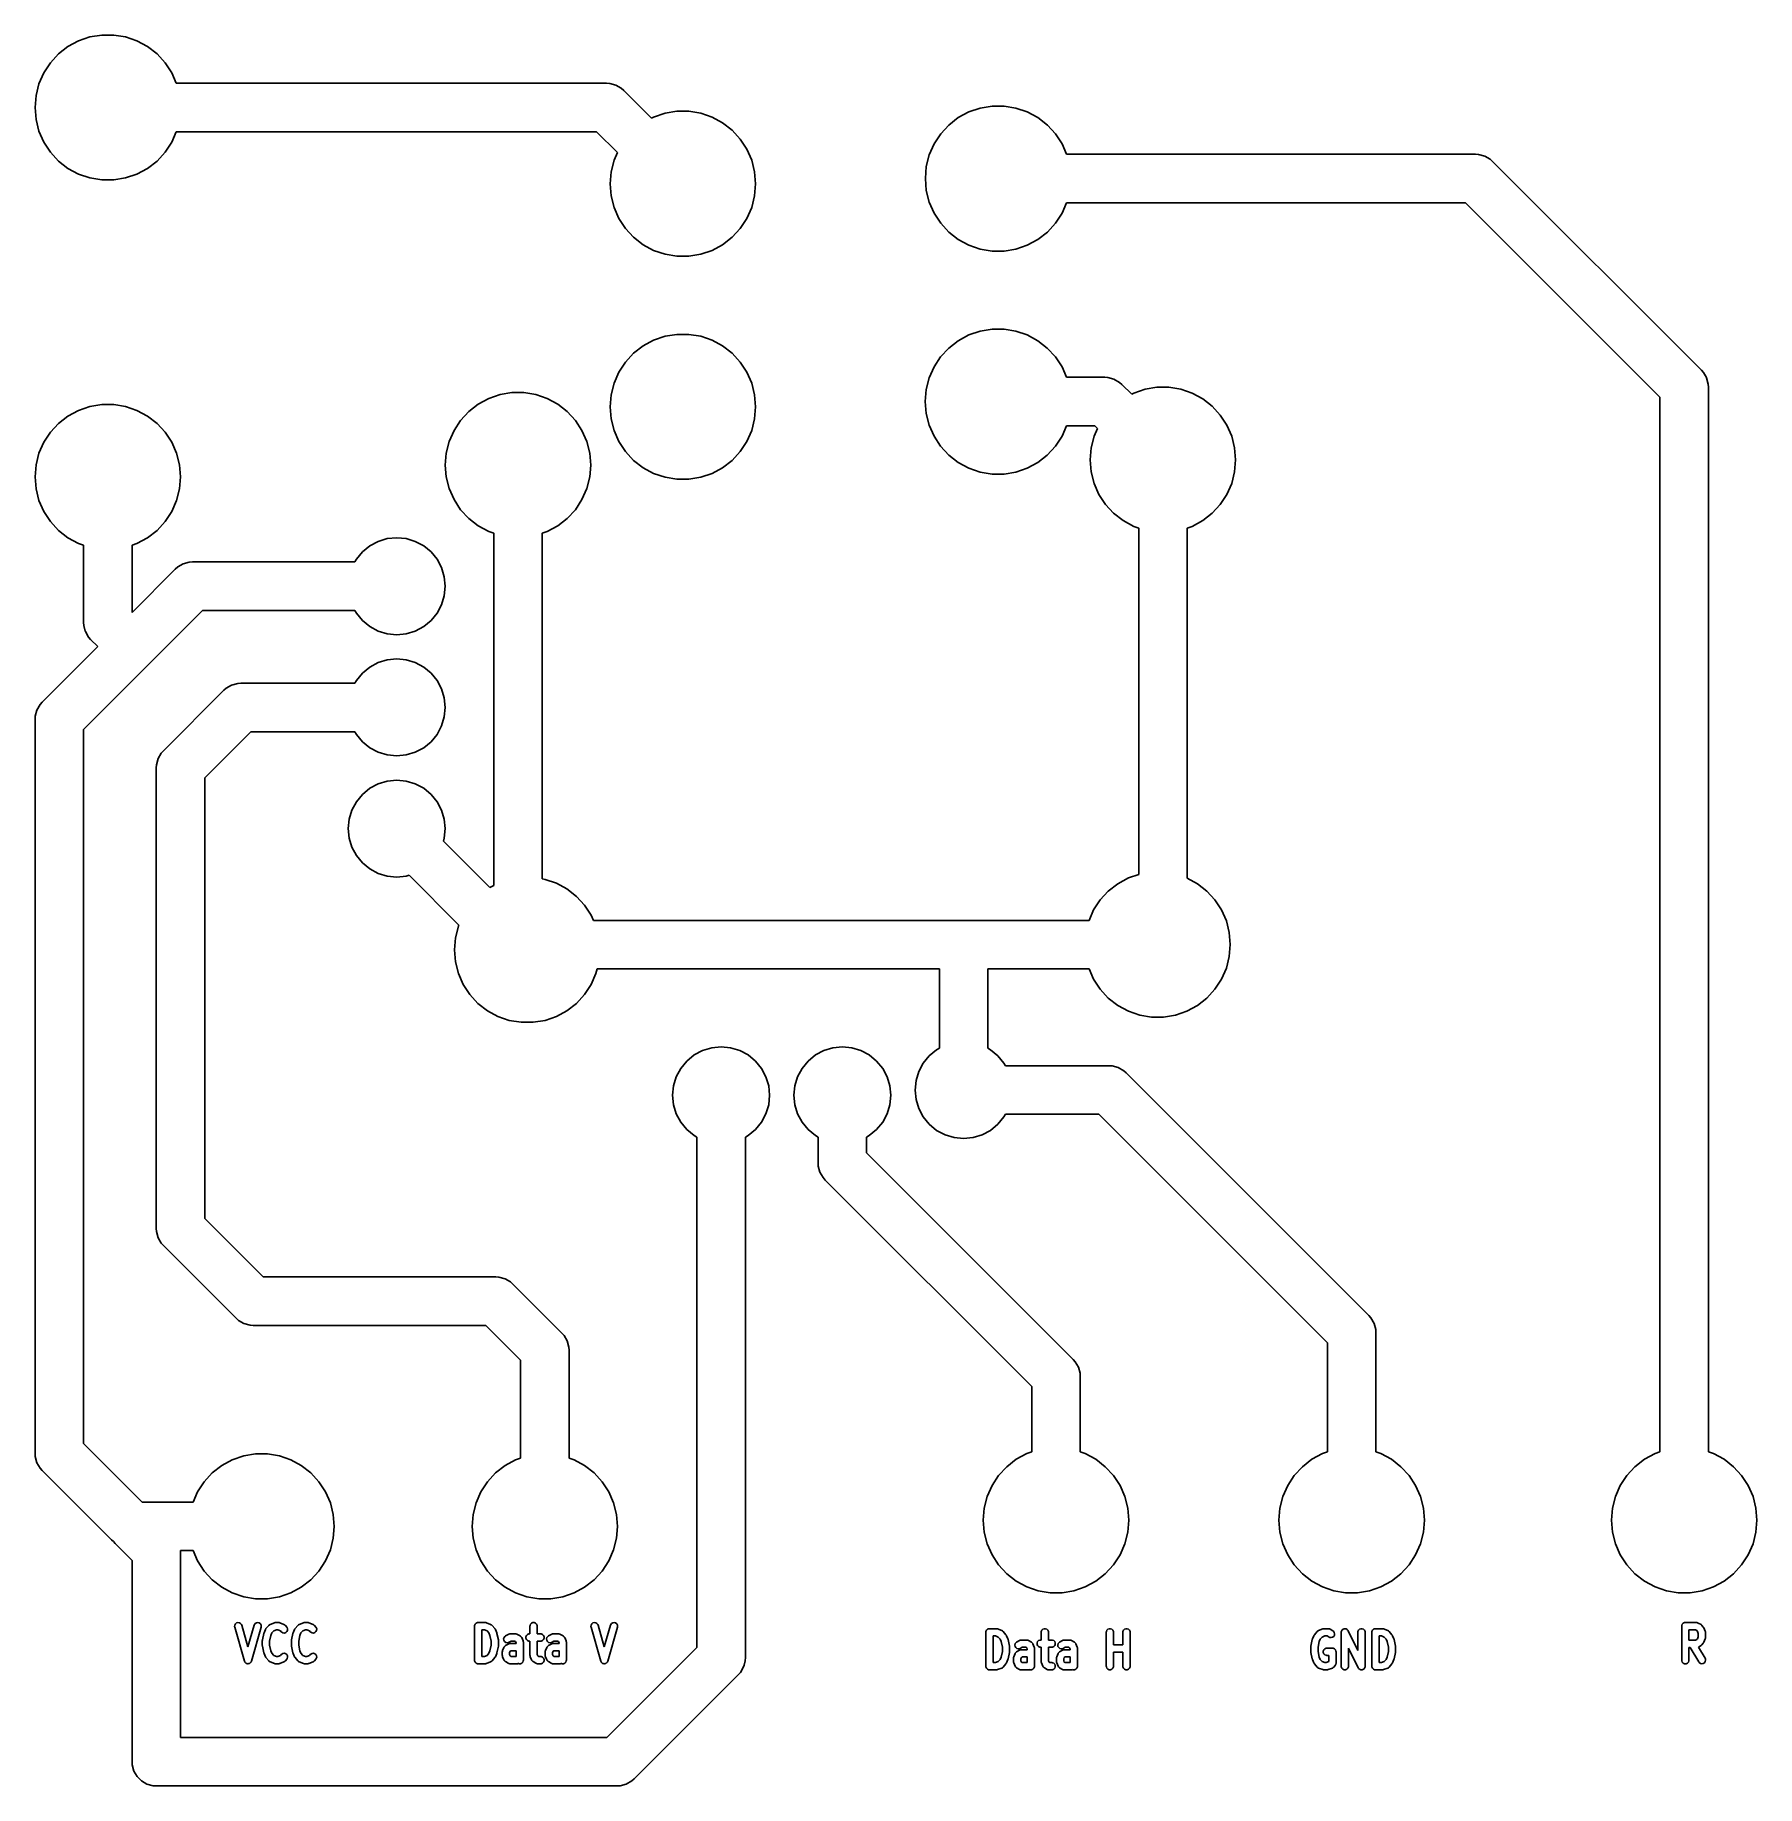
# Model space of a CAD drawing. Extents: x 133 to 168.5, y -122.5 to -86.4.
import ezdxf

# ---------------------------------------------------------------- set-up
doc = ezdxf.new("R2010")
doc.units = 0
doc.layers.add('BLACK', color=7, linetype='CONTINUOUS')

msp = doc.modelspace()

# ---------------------------------------------------------------- linework, layer by layer
at = {"layer": 'BLACK', "linetype": 'CONTINUOUS'}
for p, q in [((133.484078, -86.776414), (133.679578, -86.62425)), ((133.679578, -86.62425), (133.897457, -86.50634)), ((133.897457, -86.50634), (134.131772, -86.4259)), ((134.131772, -86.4259), (134.376131, -86.385123)), ((134.376131, -86.385123), (134.623869, -86.385123)), ((134.623869, -86.385123), (134.868228, -86.4259)), ((134.868228, -86.4259), (135.102543, -86.50634)), ((135.102543, -86.50634), (135.320422, -86.62425)), ((135.320422, -86.62425), (135.515922, -86.776414)), ((133.180789, -87.166079), (133.316289, -86.958681)), ((133.316289, -86.958681), (133.484078, -86.776414)), ((135.515922, -86.776414), (135.683711, -86.958681)), ((135.683711, -86.958681), (135.819211, -87.166079)), ((133.020458, -87.633108), (133.081274, -87.392951)), ((133.081274, -87.392951), (133.180789, -87.166079)), ((135.819211, -87.166079), (135.913045, -87.38)), ((135.913045, -87.38), (144.785, -87.38)), ((144.785, -87.38), (144.850248, -87.384277)), ((144.850248, -87.384277), (144.850263, -87.384277)), ((144.850263, -87.384277), (144.976342, -87.41806)), ((133, -87.88), (133.020458, -87.633108)), ((144.976342, -87.41806), (145.089381, -87.483323)), ((145.089381, -87.483323), (145.089396, -87.483338)), ((145.089396, -87.483338), (145.138553, -87.526447)), ((145.138553, -87.526447), (145.714923, -88.102817)), ((133.020458, -88.126892), (133, -87.88)), ((145.714923, -88.102817), (145.756457, -88.08034)), ((145.756457, -88.08034), (145.990772, -87.9999)), ((145.990772, -87.9999), (146.235131, -87.959123)), ((146.235131, -87.959123), (146.482869, -87.959123)), ((146.482869, -87.959123), (146.727228, -87.9999)), ((146.727228, -87.9999), (146.961543, -88.08034)), ((146.961543, -88.08034), (147.179422, -88.19825)), ((151.843078, -88.241914), (152.038578, -88.08975)), ((152.038578, -88.08975), (152.256457, -87.97184)), ((152.256457, -87.97184), (152.490772, -87.8914)), ((152.490772, -87.8914), (152.735131, -87.850623)), ((152.735131, -87.850623), (152.982869, -87.850623)), ((152.982869, -87.850623), (153.227228, -87.8914)), ((153.227228, -87.8914), (153.461543, -87.97184)), ((153.461543, -87.97184), (153.679422, -88.08975)), ((153.679422, -88.08975), (153.874922, -88.241914)), ((133.081274, -88.367049), (133.020458, -88.126892)), ((133.180789, -88.593921), (133.081274, -88.367049)), ((135.913045, -88.38), (135.819211, -88.593921)), ((144.577894, -88.38), (135.913045, -88.38)), ((145.008745, -88.810851), (144.577894, -88.38)), ((147.179422, -88.19825), (147.374922, -88.350414)), ((147.374922, -88.350414), (147.542711, -88.532681)), ((151.539789, -88.631579), (151.675289, -88.424181)), ((151.675289, -88.424181), (151.843078, -88.241914)), ((153.874922, -88.241914), (154.042711, -88.424181)), ((154.042711, -88.424181), (154.178211, -88.631579)), ((133.316289, -88.801319), (133.180789, -88.593921)), ((133.484078, -88.983586), (133.316289, -88.801319)), ((135.683711, -88.801319), (135.515922, -88.983586)), ((135.819211, -88.593921), (135.683711, -88.801319)), ((144.940274, -88.966951), (145.008745, -88.810851)), ((147.542711, -88.532681), (147.678211, -88.740079)), ((147.678211, -88.740079), (147.777726, -88.966951)), ((151.440274, -88.858451), (151.539789, -88.631579)), ((154.178211, -88.631579), (154.272045, -88.8455)), ((133.679578, -89.13575), (133.484078, -88.983586)), ((133.897457, -89.25366), (133.679578, -89.13575)), ((135.320422, -89.13575), (135.102543, -89.25366)), ((135.515922, -88.983586), (135.320422, -89.13575)), ((144.879458, -89.207108), (144.940274, -88.966951)), ((147.777726, -88.966951), (147.838542, -89.207108)), ((151.359, -89.3455), (151.379458, -89.098608)), ((151.379458, -89.098608), (151.440274, -88.858451)), ((154.272045, -88.8455), (162.7035, -88.8455)), ((162.7035, -88.8455), (162.768748, -88.849777)), ((162.768748, -88.849777), (162.768763, -88.849777)), ((162.768763, -88.849777), (162.894842, -88.88356)), ((162.894842, -88.88356), (163.007881, -88.948823)), ((163.007881, -88.948823), (163.007896, -88.948838)), ((163.007896, -88.948838), (163.057053, -88.991947)), ((163.057053, -88.991947), (167.361553, -93.296446)), ((134.131772, -89.3341), (133.897457, -89.25366)), ((134.376131, -89.374877), (134.131772, -89.3341)), ((134.623869, -89.374877), (134.376131, -89.374877)), ((134.868228, -89.3341), (134.623869, -89.374877)), ((135.102543, -89.25366), (134.868228, -89.3341)), ((144.859, -89.454), (144.879458, -89.207108)), ((144.879458, -89.700892), (144.859, -89.454)), ((147.838542, -89.207108), (147.859, -89.454)), ((147.859, -89.454), (147.838542, -89.700892)), ((151.379458, -89.592392), (151.359, -89.3455)), ((144.940274, -89.941049), (144.879458, -89.700892)), ((147.838542, -89.700892), (147.777726, -89.941049)), ((151.440274, -89.832549), (151.379458, -89.592392)), ((151.539789, -90.059421), (151.440274, -89.832549)), ((154.272045, -89.8455), (154.178211, -90.059421)), ((162.496394, -89.8455), (154.272045, -89.8455)), ((166.508, -93.857106), (162.496394, -89.8455)), ((145.039789, -90.167921), (144.940274, -89.941049)), ((145.175289, -90.375319), (145.039789, -90.167921)), ((147.678211, -90.167921), (147.542711, -90.375319)), ((147.777726, -89.941049), (147.678211, -90.167921)), ((151.675289, -90.266819), (151.539789, -90.059421)), ((151.843078, -90.449086), (151.675289, -90.266819)), ((154.042711, -90.266819), (153.874922, -90.449086)), ((154.178211, -90.059421), (154.042711, -90.266819)), ((145.343078, -90.557586), (145.175289, -90.375319)), ((145.538578, -90.70975), (145.343078, -90.557586)), ((147.374922, -90.557586), (147.179422, -90.70975)), ((147.542711, -90.375319), (147.374922, -90.557586)), ((152.038578, -90.60125), (151.843078, -90.449086)), ((152.256457, -90.71916), (152.038578, -90.60125)), ((153.679422, -90.60125), (153.461543, -90.71916)), ((153.874922, -90.449086), (153.679422, -90.60125)), ((145.756457, -90.82766), (145.538578, -90.70975)), ((145.990772, -90.9081), (145.756457, -90.82766)), ((146.235131, -90.948877), (145.990772, -90.9081)), ((146.482869, -90.948877), (146.235131, -90.948877)), ((146.727228, -90.9081), (146.482869, -90.948877)), ((146.961543, -90.82766), (146.727228, -90.9081)), ((147.179422, -90.70975), (146.961543, -90.82766)), ((152.490772, -90.7996), (152.256457, -90.71916)), ((152.735131, -90.840377), (152.490772, -90.7996)), ((152.982869, -90.840377), (152.735131, -90.840377)), ((153.227228, -90.7996), (152.982869, -90.840377)), ((153.461543, -90.71916), (153.227228, -90.7996)), ((152.489772, -92.4914), (152.734131, -92.450623)), ((152.734131, -92.450623), (152.981869, -92.450623)), ((152.981869, -92.450623), (153.226228, -92.4914)), ((145.343078, -92.950414), (145.538578, -92.79825)), ((145.538578, -92.79825), (145.756457, -92.68034)), ((145.756457, -92.68034), (145.990772, -92.5999)), ((145.990772, -92.5999), (146.235131, -92.559123)), ((146.235131, -92.559123), (146.482869, -92.559123)), ((146.482869, -92.559123), (146.727228, -92.5999)), ((146.727228, -92.5999), (146.961543, -92.68034)), ((146.961543, -92.68034), (147.179422, -92.79825)), ((147.179422, -92.79825), (147.374922, -92.950414)), ((151.842078, -92.841914), (152.037578, -92.68975)), ((152.037578, -92.68975), (152.255457, -92.57184)), ((152.255457, -92.57184), (152.489772, -92.4914)), ((153.226228, -92.4914), (153.460543, -92.57184)), ((153.460543, -92.57184), (153.678422, -92.68975)), ((153.678422, -92.68975), (153.873922, -92.841914)), ((145.039789, -93.340079), (145.175289, -93.132681)), ((145.175289, -93.132681), (145.343078, -92.950414)), ((147.374922, -92.950414), (147.542711, -93.132681)), ((147.542711, -93.132681), (147.678211, -93.340079)), ((151.538789, -93.231579), (151.674289, -93.024181)), ((151.674289, -93.024181), (151.842078, -92.841914)), ((153.873922, -92.841914), (154.041711, -93.024181)), ((154.041711, -93.024181), (154.177211, -93.231579)), ((144.940274, -93.566951), (145.039789, -93.340079)), ((147.678211, -93.340079), (147.777726, -93.566951)), ((151.378458, -93.698608), (151.439274, -93.458451)), ((151.439274, -93.458451), (151.538789, -93.231579)), ((154.177211, -93.231579), (154.271045, -93.4455)), ((154.271045, -93.4455), (155.058, -93.4455)), ((155.058, -93.4455), (155.123248, -93.449777)), ((155.123248, -93.449777), (155.123263, -93.449777)), ((155.123263, -93.449777), (155.249342, -93.48356)), ((155.249342, -93.48356), (155.362381, -93.548823)), ((167.361553, -93.296446), (167.404668, -93.34561)), ((167.404668, -93.34561), (167.404677, -93.345619)), ((167.404677, -93.345619), (167.464813, -93.449778)), ((167.464813, -93.449778), (167.46994, -93.458658)), ((167.46994, -93.458658), (167.503723, -93.584737)), ((142.138578, -93.99825), (142.356457, -93.88034)), ((142.356457, -93.88034), (142.590772, -93.7999)), ((142.590772, -93.7999), (142.835131, -93.759123)), ((142.835131, -93.759123), (143.082869, -93.759123)), ((143.082869, -93.759123), (143.327228, -93.7999)), ((143.327228, -93.7999), (143.561543, -93.88034)), ((143.561543, -93.88034), (143.779422, -93.99825)), ((144.859, -94.054), (144.879458, -93.807108)), ((144.879458, -93.807108), (144.940274, -93.566951)), ((147.777726, -93.566951), (147.838542, -93.807108)), ((147.838542, -93.807108), (147.859, -94.054)), ((151.358, -93.9455), (151.378458, -93.698608)), ((155.362381, -93.548823), (155.362396, -93.548838)), ((155.362396, -93.548838), (155.411553, -93.591947)), ((155.411553, -93.591947), (155.613923, -93.794316)), ((155.613923, -93.794316), (155.655457, -93.77184)), ((155.655457, -93.77184), (155.889772, -93.6914)), ((155.889772, -93.6914), (156.134131, -93.650623)), ((156.134131, -93.650623), (156.381869, -93.650623)), ((156.381869, -93.650623), (156.626228, -93.6914)), ((156.626228, -93.6914), (156.860543, -93.77184)), ((156.860543, -93.77184), (157.078422, -93.88975)), ((157.078422, -93.88975), (157.273922, -94.041914)), ((166.508, -94), (166.508, -93.857106)), ((167.503723, -93.584737), (167.503723, -93.584752)), ((167.503723, -93.584752), (167.508, -93.65)), ((167.508, -93.65), (167.508, -94)), ((133.484078, -94.396414), (133.679578, -94.24425)), ((133.679578, -94.24425), (133.897457, -94.12634)), ((133.897457, -94.12634), (134.131772, -94.0459)), ((134.131772, -94.0459), (134.376131, -94.005123)), ((134.376131, -94.005123), (134.623869, -94.005123)), ((134.623869, -94.005123), (134.868228, -94.0459)), ((134.868228, -94.0459), (135.102543, -94.12634)), ((135.102543, -94.12634), (135.320422, -94.24425)), ((135.320422, -94.24425), (135.515922, -94.396414)), ((141.775289, -94.332681), (141.943078, -94.150414)), ((141.943078, -94.150414), (142.138578, -93.99825)), ((143.779422, -93.99825), (143.974922, -94.150414)), ((143.974922, -94.150414), (144.142711, -94.332681)), ((144.879458, -94.300892), (144.859, -94.054)), ((147.859, -94.054), (147.838542, -94.300892)), ((151.378458, -94.192392), (151.358, -93.9455)), ((151.439274, -94.432549), (151.378458, -94.192392)), ((157.273922, -94.041914), (157.441711, -94.224181)), ((157.441711, -94.224181), (157.577211, -94.431579)), ((166.508, -115.609137), (166.508, -94)), ((167.508, -94), (167.508, -115.609137)), ((133.180789, -94.786079), (133.316289, -94.578681)), ((133.316289, -94.578681), (133.484078, -94.396414)), ((135.515922, -94.396414), (135.683711, -94.578681)), ((135.683711, -94.578681), (135.819211, -94.786079)), ((141.540274, -94.766951), (141.639789, -94.540079)), ((141.639789, -94.540079), (141.775289, -94.332681)), ((144.142711, -94.332681), (144.278211, -94.540079)), ((144.278211, -94.540079), (144.377726, -94.766951)), ((144.940274, -94.541049), (144.879458, -94.300892)), ((145.039789, -94.767921), (144.940274, -94.541049)), ((147.777726, -94.541049), (147.678211, -94.767921)), ((147.838542, -94.300892), (147.777726, -94.541049)), ((151.538789, -94.659421), (151.439274, -94.432549)), ((154.271045, -94.4455), (154.177211, -94.659421)), ((154.850894, -94.4455), (154.271045, -94.4455)), ((154.839274, -94.658451), (154.907745, -94.502351)), ((154.907745, -94.502351), (154.850894, -94.4455)), ((157.577211, -94.431579), (157.676726, -94.658451)), ((133.081274, -95.012951), (133.180789, -94.786079)), ((135.819211, -94.786079), (135.918726, -95.012951)), ((141.479458, -95.007108), (141.540274, -94.766951)), ((144.377726, -94.766951), (144.438542, -95.007108)), ((145.175289, -94.975319), (145.039789, -94.767921)), ((145.343078, -95.157586), (145.175289, -94.975319)), ((147.542711, -94.975319), (147.374922, -95.157586)), ((147.678211, -94.767921), (147.542711, -94.975319)), ((151.674289, -94.866819), (151.538789, -94.659421)), ((151.842078, -95.049086), (151.674289, -94.866819)), ((154.041711, -94.866819), (153.873922, -95.049086)), ((154.177211, -94.659421), (154.041711, -94.866819)), ((154.758, -95.1455), (154.778458, -94.898608)), ((154.778458, -94.898608), (154.839274, -94.658451)), ((157.676726, -94.658451), (157.737542, -94.898608)), ((157.737542, -94.898608), (157.758, -95.1455)), ((133, -95.5), (133.020458, -95.253108)), ((133.020458, -95.253108), (133.081274, -95.012951)), ((135.918726, -95.012951), (135.979542, -95.253108)), ((135.979542, -95.253108), (136, -95.5)), ((141.459, -95.254), (141.479458, -95.007108)), ((141.479458, -95.500892), (141.459, -95.254)), ((144.438542, -95.007108), (144.459, -95.254)), ((144.459, -95.254), (144.438542, -95.500892)), ((145.538578, -95.30975), (145.343078, -95.157586)), ((145.756457, -95.42766), (145.538578, -95.30975)), ((147.179422, -95.30975), (146.961543, -95.42766)), ((147.374922, -95.157586), (147.179422, -95.30975)), ((152.037578, -95.20125), (151.842078, -95.049086)), ((152.255457, -95.31916), (152.037578, -95.20125)), ((152.489772, -95.3996), (152.255457, -95.31916)), ((153.460543, -95.31916), (153.226228, -95.3996)), ((153.678422, -95.20125), (153.460543, -95.31916)), ((153.873922, -95.049086), (153.678422, -95.20125)), ((154.778458, -95.392392), (154.758, -95.1455)), ((157.758, -95.1455), (157.737542, -95.392392)), ((133.020458, -95.746892), (133, -95.5)), ((136, -95.5), (135.979542, -95.746892)), ((141.540274, -95.741049), (141.479458, -95.500892)), ((144.438542, -95.500892), (144.377726, -95.741049)), ((145.990772, -95.5081), (145.756457, -95.42766)), ((146.235131, -95.548877), (145.990772, -95.5081)), ((146.482869, -95.548877), (146.235131, -95.548877)), ((146.727228, -95.5081), (146.482869, -95.548877)), ((146.961543, -95.42766), (146.727228, -95.5081)), ((152.734131, -95.440377), (152.489772, -95.3996)), ((152.981869, -95.440377), (152.734131, -95.440377)), ((153.226228, -95.3996), (152.981869, -95.440377)), ((154.839274, -95.632549), (154.778458, -95.392392)), ((154.938789, -95.859421), (154.839274, -95.632549)), ((157.676726, -95.632549), (157.577211, -95.859421)), ((157.737542, -95.392392), (157.676726, -95.632549)), ((133.081274, -95.987049), (133.020458, -95.746892)), ((133.180789, -96.213921), (133.081274, -95.987049)), ((135.918726, -95.987049), (135.819211, -96.213921)), ((135.979542, -95.746892), (135.918726, -95.987049)), ((141.639789, -95.967921), (141.540274, -95.741049)), ((141.775289, -96.175319), (141.639789, -95.967921)), ((144.278211, -95.967921), (144.142711, -96.175319)), ((144.377726, -95.741049), (144.278211, -95.967921)), ((155.074289, -96.066819), (154.938789, -95.859421)), ((157.577211, -95.859421), (157.441711, -96.066819)), ((133.316289, -96.421319), (133.180789, -96.213921)), ((133.484078, -96.603586), (133.316289, -96.421319)), ((135.683711, -96.421319), (135.515922, -96.603586)), ((135.819211, -96.213921), (135.683711, -96.421319)), ((141.943078, -96.357586), (141.775289, -96.175319)), ((142.138578, -96.50975), (141.943078, -96.357586)), ((143.974922, -96.357586), (143.779422, -96.50975)), ((144.142711, -96.175319), (143.974922, -96.357586)), ((155.242078, -96.249086), (155.074289, -96.066819)), ((155.437578, -96.40125), (155.242078, -96.249086)), ((155.655457, -96.51916), (155.437578, -96.40125)), ((157.078422, -96.40125), (156.860543, -96.51916)), ((157.273922, -96.249086), (157.078422, -96.40125)), ((157.441711, -96.066819), (157.273922, -96.249086)), ((133.679578, -96.75575), (133.484078, -96.603586)), ((133.897457, -96.87366), (133.679578, -96.75575)), ((135.320422, -96.75575), (135.102543, -96.87366)), ((135.515922, -96.603586), (135.320422, -96.75575)), ((140.076317, -96.83012), (140.26391, -96.773215)), ((140.26391, -96.773215), (140.459, -96.754)), ((140.459, -96.754), (140.65409, -96.773215)), ((140.65409, -96.773215), (140.841683, -96.83012)), ((142.356457, -96.62766), (142.138578, -96.50975)), ((142.459, -96.662862), (142.356457, -96.62766)), ((142.459, -103.927128), (142.459, -96.662862)), ((143.561543, -96.62766), (143.459, -96.662862)), ((143.459, -96.662862), (143.459, -103.79035)), ((143.779422, -96.50975), (143.561543, -96.62766)), ((155.758, -96.554362), (155.655457, -96.51916)), ((155.758, -103.698874), (155.758, -96.554362)), ((156.860543, -96.51916), (156.758, -96.554362)), ((156.758, -96.554362), (156.758, -103.775875)), ((134, -96.908862), (133.897457, -96.87366)), ((134, -98.5), (134, -96.908862)), ((135.102543, -96.87366), (135, -96.908862)), ((135, -96.908862), (135, -98.292893)), ((139.62753, -97.19843), (139.751893, -97.046893)), ((139.751893, -97.046893), (139.90343, -96.92253)), ((139.90343, -96.92253), (140.076317, -96.83012)), ((140.841683, -96.83012), (141.01457, -96.92253)), ((141.01457, -96.92253), (141.166107, -97.046893)), ((141.166107, -97.046893), (141.29047, -97.19843)), ((135, -98.292893), (135.892447, -97.400447)), ((135.892447, -97.400447), (135.94161, -97.357331)), ((135.94161, -97.357331), (135.941619, -97.357323)), ((135.941619, -97.357323), (136.054658, -97.29206)), ((136.054658, -97.29206), (136.180737, -97.258277)), ((136.180737, -97.258277), (136.180752, -97.258277)), ((136.180752, -97.258277), (136.246, -97.254)), ((136.246, -97.254), (139.597827, -97.254)), ((139.597827, -97.254), (139.62753, -97.19843)), ((141.29047, -97.19843), (141.38288, -97.371317)), ((141.38288, -97.371317), (141.439785, -97.55891)), ((141.439785, -97.55891), (141.459, -97.754)), ((141.459, -97.754), (141.439785, -97.94909)), ((141.38288, -98.136683), (141.29047, -98.30957)), ((141.439785, -97.94909), (141.38288, -98.136683)), ((134.004277, -98.565247), (134, -98.5)), ((134.004277, -98.565263), (134.004277, -98.565247)), ((134.034453, -98.67788), (134.004277, -98.565263)), ((136.453106, -98.254), (135.35356, -99.353545)), ((139.597827, -98.254), (136.453106, -98.254)), ((139.62753, -98.30957), (139.597827, -98.254)), ((139.751893, -98.461107), (139.62753, -98.30957)), ((139.90343, -98.58547), (139.751893, -98.461107)), ((140.076317, -98.67788), (139.90343, -98.58547)), ((141.01457, -98.58547), (140.841683, -98.67788)), ((141.166107, -98.461107), (141.01457, -98.58547)), ((141.29047, -98.30957), (141.166107, -98.461107)), ((134.03806, -98.691342), (134.034453, -98.67788)), ((134.103323, -98.804381), (134.03806, -98.691342)), ((134.103338, -98.804396), (134.103323, -98.804381)), ((134.146447, -98.853553), (134.103338, -98.804396)), ((134.292893, -98.999999), (134.146447, -98.853553)), ((140.26391, -98.734785), (140.076317, -98.67788)), ((140.459, -98.754), (140.26391, -98.734785)), ((140.65409, -98.734785), (140.459, -98.754)), ((140.841683, -98.67788), (140.65409, -98.734785)), ((133.146447, -100.146447), (134.292893, -98.999999)), ((140.076317, -99.33012), (140.26391, -99.273215)), ((140.26391, -99.273215), (140.459, -99.254)), ((140.459, -99.254), (140.65409, -99.273215)), ((140.65409, -99.273215), (140.841683, -99.33012)), ((135.353553, -99.353554), (134, -100.707106)), ((135.35356, -99.353545), (135.353553, -99.353554)), ((139.62753, -99.69843), (139.751893, -99.546893)), ((139.751893, -99.546893), (139.90343, -99.42253)), ((139.90343, -99.42253), (140.076317, -99.33012)), ((140.841683, -99.33012), (141.01457, -99.42253)), ((141.01457, -99.42253), (141.166107, -99.546893)), ((141.166107, -99.546893), (141.29047, -99.69843)), ((135.646447, -101.146447), (136.892447, -99.900447)), ((136.892447, -99.900447), (136.94161, -99.857331)), ((136.94161, -99.857331), (136.941619, -99.857323)), ((136.941619, -99.857323), (137.054658, -99.79206)), ((137.054658, -99.79206), (137.180737, -99.758277)), ((137.180737, -99.758277), (137.180752, -99.758277)), ((137.180752, -99.758277), (137.246, -99.754)), ((137.246, -99.754), (139.597827, -99.754)), ((139.597827, -99.754), (139.62753, -99.69843)), ((141.29047, -99.69843), (141.38288, -99.871317)), ((141.38288, -99.871317), (141.439785, -100.05891)), ((133.004277, -100.434737), (133.03806, -100.308658)), ((133.03806, -100.308658), (133.103323, -100.195619)), ((133.103323, -100.195619), (133.103338, -100.195603)), ((133.103338, -100.195603), (133.146447, -100.146447)), ((141.439785, -100.05891), (141.459, -100.254)), ((141.459, -100.254), (141.439785, -100.44909)), ((133, -100.5), (133.004277, -100.434752)), ((133, -115.641), (133, -100.5)), ((133.004277, -100.434752), (133.004277, -100.434737)), ((134, -100.707106), (134, -115.433893)), ((137.453106, -100.754), (136.5, -101.707106)), ((139.597827, -100.754), (137.453106, -100.754)), ((139.62753, -100.80957), (139.597827, -100.754)), ((141.38288, -100.636683), (141.29047, -100.80957)), ((141.439785, -100.44909), (141.38288, -100.636683)), ((139.751893, -100.961107), (139.62753, -100.80957)), ((139.90343, -101.08547), (139.751893, -100.961107)), ((140.076317, -101.17788), (139.90343, -101.08547)), ((141.01457, -101.08547), (140.841683, -101.17788)), ((141.166107, -100.961107), (141.01457, -101.08547)), ((141.29047, -100.80957), (141.166107, -100.961107)), ((135.5, -101.5), (135.504277, -101.434752)), ((135.504277, -101.434737), (135.53806, -101.308658)), ((135.504277, -101.434752), (135.504277, -101.434737)), ((135.53806, -101.308658), (135.603323, -101.195619)), ((135.603323, -101.195619), (135.603338, -101.195603)), ((135.603338, -101.195603), (135.646447, -101.146447)), ((140.26391, -101.234785), (140.076317, -101.17788)), ((140.459, -101.254), (140.26391, -101.234785)), ((140.65409, -101.234785), (140.459, -101.254)), ((140.841683, -101.17788), (140.65409, -101.234785)), ((135.5, -111), (135.5, -101.5)), ((136.5, -101.707106), (136.5, -110.792893)), ((139.90343, -101.92253), (140.076317, -101.83012)), ((140.076317, -101.83012), (140.26391, -101.773215)), ((140.26391, -101.773215), (140.459, -101.754)), ((140.459, -101.754), (140.65409, -101.773215)), ((140.65409, -101.773215), (140.841683, -101.83012)), ((140.841683, -101.83012), (141.01457, -101.92253)), ((139.53512, -102.371317), (139.62753, -102.19843)), ((139.62753, -102.19843), (139.751893, -102.046893)), ((139.751893, -102.046893), (139.90343, -101.92253)), ((141.01457, -101.92253), (141.166107, -102.046893)), ((141.166107, -102.046893), (141.29047, -102.19843)), ((141.29047, -102.19843), (141.38288, -102.371317)), ((139.459, -102.754), (139.478215, -102.55891)), ((139.478215, -102.55891), (139.53512, -102.371317)), ((141.38288, -102.371317), (141.439785, -102.55891)), ((141.439785, -102.55891), (141.459, -102.754)), ((139.478215, -102.94909), (139.459, -102.754)), ((141.459, -102.754), (141.439785, -102.94909)), ((139.53512, -103.136683), (139.478215, -102.94909)), ((139.62753, -103.30957), (139.53512, -103.136683)), ((141.439785, -102.94909), (141.421494, -103.009388)), ((141.421494, -103.009388), (142.381289, -103.969183)), ((139.751893, -103.461107), (139.62753, -103.30957)), ((139.90343, -103.58547), (139.751893, -103.461107)), ((140.076317, -103.67788), (139.90343, -103.58547)), ((140.26391, -103.734785), (140.076317, -103.67788)), ((140.459, -103.754), (140.26391, -103.734785)), ((140.65409, -103.734785), (140.459, -103.754)), ((140.714388, -103.716494), (140.65409, -103.734785)), ((141.740119, -104.742225), (140.714388, -103.716494)), ((142.381289, -103.969183), (142.459, -103.927128)), ((143.459, -103.79035), (143.516228, -103.7999)), ((143.516228, -103.7999), (143.750543, -103.88034)), ((143.750543, -103.88034), (143.968422, -103.99825)), ((143.968422, -103.99825), (144.163922, -104.150414)), ((155.132078, -104.041914), (155.327578, -103.88975)), ((155.327578, -103.88975), (155.545457, -103.77184)), ((155.545457, -103.77184), (155.758, -103.698874)), ((156.758, -103.775875), (156.968422, -103.88975)), ((156.968422, -103.88975), (157.163922, -104.041914)), ((144.163922, -104.150414), (144.331711, -104.332681)), ((144.331711, -104.332681), (144.467211, -104.540079)), ((154.828789, -104.431579), (154.964289, -104.224181)), ((154.964289, -104.224181), (155.132078, -104.041914)), ((157.163922, -104.041914), (157.331711, -104.224181)), ((157.331711, -104.224181), (157.467211, -104.431579)), ((144.467211, -104.540079), (144.513453, -104.6455)), ((144.513453, -104.6455), (152, -104.6455)), ((152, -104.6455), (154.734955, -104.6455)), ((154.734955, -104.6455), (154.828789, -104.431579)), ((157.467211, -104.431579), (157.566726, -104.658451)), ((157.566726, -104.658451), (157.627542, -104.898608)), ((141.648, -105.254), (141.668458, -105.007108)), ((141.668458, -105.007108), (141.729274, -104.766951)), ((141.729274, -104.766951), (141.740119, -104.742225)), ((157.627542, -104.898608), (157.648, -105.1455)), ((141.668458, -105.500892), (141.648, -105.254)), ((157.627542, -105.392392), (157.566726, -105.632549)), ((157.648, -105.1455), (157.627542, -105.392392)), ((141.729274, -105.741049), (141.668458, -105.500892)), ((141.828789, -105.967921), (141.729274, -105.741049)), ((144.566726, -105.741049), (144.467211, -105.967921)), ((144.590922, -105.6455), (144.566726, -105.741049)), ((151.648, -105.6455), (144.590922, -105.6455)), ((151.648, -107.284327), (151.648, -105.6455)), ((154.734955, -105.6455), (152.648, -105.6455)), ((152.648, -105.6455), (152.648, -107.284327)), ((154.828789, -105.859421), (154.734955, -105.6455)), ((157.566726, -105.632549), (157.467211, -105.859421)), ((141.964289, -106.175319), (141.828789, -105.967921)), ((142.132078, -106.357586), (141.964289, -106.175319)), ((144.331711, -106.175319), (144.163922, -106.357586)), ((144.467211, -105.967921), (144.331711, -106.175319)), ((154.964289, -106.066819), (154.828789, -105.859421)), ((155.132078, -106.249086), (154.964289, -106.066819)), ((157.331711, -106.066819), (157.163922, -106.249086)), ((157.467211, -105.859421), (157.331711, -106.066819)), ((142.327578, -106.50975), (142.132078, -106.357586)), ((142.545457, -106.62766), (142.327578, -106.50975)), ((143.968422, -106.50975), (143.750543, -106.62766)), ((144.163922, -106.357586), (143.968422, -106.50975)), ((155.327578, -106.40125), (155.132078, -106.249086)), ((155.545457, -106.51916), (155.327578, -106.40125)), ((155.779772, -106.5996), (155.545457, -106.51916)), ((156.750543, -106.51916), (156.516228, -106.5996)), ((156.968422, -106.40125), (156.750543, -106.51916)), ((157.163922, -106.249086), (156.968422, -106.40125)), ((142.779772, -106.7081), (142.545457, -106.62766)), ((143.024131, -106.748877), (142.779772, -106.7081)), ((143.271869, -106.748877), (143.024131, -106.748877)), ((143.516228, -106.7081), (143.271869, -106.748877)), ((143.750543, -106.62766), (143.516228, -106.7081)), ((156.024131, -106.640377), (155.779772, -106.5996)), ((156.271869, -106.640377), (156.024131, -106.640377)), ((156.516228, -106.5996), (156.271869, -106.640377)), ((146.95291, -107.273215), (147.148, -107.254)), ((147.148, -107.254), (147.34309, -107.273215)), ((149.45291, -107.273215), (149.648, -107.254)), ((149.648, -107.254), (149.84309, -107.273215)), ((146.31653, -107.69843), (146.440893, -107.546893)), ((146.440893, -107.546893), (146.59243, -107.42253)), ((146.59243, -107.42253), (146.765317, -107.33012)), ((146.765317, -107.33012), (146.95291, -107.273215)), ((147.34309, -107.273215), (147.530683, -107.33012)), ((147.530683, -107.33012), (147.70357, -107.42253)), ((147.70357, -107.42253), (147.855107, -107.546893)), ((147.855107, -107.546893), (147.97947, -107.69843)), ((148.81653, -107.69843), (148.940893, -107.546893)), ((148.940893, -107.546893), (149.09243, -107.42253)), ((149.09243, -107.42253), (149.265317, -107.33012)), ((149.265317, -107.33012), (149.45291, -107.273215)), ((149.84309, -107.273215), (150.030683, -107.33012)), ((150.030683, -107.33012), (150.20357, -107.42253)), ((150.20357, -107.42253), (150.355107, -107.546893)), ((150.355107, -107.546893), (150.47947, -107.69843)), ((151.22412, -107.762817), (151.31653, -107.58993)), ((151.31653, -107.58993), (151.440893, -107.438393)), ((151.440893, -107.438393), (151.59243, -107.31403)), ((151.59243, -107.31403), (151.648, -107.284327)), ((152.648, -107.284327), (152.70357, -107.31403)), ((152.70357, -107.31403), (152.855107, -107.438393)), ((152.855107, -107.438393), (152.97947, -107.58993)), ((152.97947, -107.58993), (153.009173, -107.6455)), ((146.167215, -108.05891), (146.22412, -107.871317)), ((146.22412, -107.871317), (146.31653, -107.69843)), ((147.97947, -107.69843), (148.07188, -107.871317)), ((148.07188, -107.871317), (148.128785, -108.05891)), ((148.667215, -108.05891), (148.72412, -107.871317)), ((148.72412, -107.871317), (148.81653, -107.69843)), ((150.47947, -107.69843), (150.57188, -107.871317)), ((150.57188, -107.871317), (150.628785, -108.05891)), ((151.148, -108.1455), (151.167215, -107.95041)), ((151.167215, -107.95041), (151.22412, -107.762817)), ((153.009173, -107.6455), (155.1455, -107.6455)), ((155.1455, -107.6455), (155.210748, -107.649777)), ((155.210748, -107.649777), (155.210763, -107.649777)), ((155.210763, -107.649777), (155.336842, -107.68356)), ((155.336842, -107.68356), (155.449881, -107.748823)), ((155.449881, -107.748823), (155.449896, -107.748838)), ((155.449896, -107.748838), (155.499053, -107.791947)), ((155.499053, -107.791947), (160.503554, -112.796447)), ((146.148, -108.254), (146.167215, -108.05891)), ((146.167215, -108.44909), (146.148, -108.254)), ((148.128785, -108.05891), (148.148, -108.254)), ((148.148, -108.254), (148.128785, -108.44909)), ((148.648, -108.254), (148.667215, -108.05891)), ((148.667215, -108.44909), (148.648, -108.254)), ((150.628785, -108.05891), (150.648, -108.254)), ((150.648, -108.254), (150.628785, -108.44909)), ((151.167215, -108.34059), (151.148, -108.1455)), ((151.22412, -108.528183), (151.167215, -108.34059)), ((146.22412, -108.636683), (146.167215, -108.44909)), ((146.31653, -108.80957), (146.22412, -108.636683)), ((148.07188, -108.636683), (147.97947, -108.80957)), ((148.128785, -108.44909), (148.07188, -108.636683)), ((148.72412, -108.636683), (148.667215, -108.44909)), ((148.81653, -108.80957), (148.72412, -108.636683)), ((150.57188, -108.636683), (150.47947, -108.80957)), ((150.628785, -108.44909), (150.57188, -108.636683)), ((151.31653, -108.70107), (151.22412, -108.528183)), ((151.440893, -108.852607), (151.31653, -108.70107)), ((152.97947, -108.70107), (152.855107, -108.852607)), ((153.009173, -108.6455), (152.97947, -108.70107)), ((154.938394, -108.6455), (153.009173, -108.6455)), ((159.65, -113.357106), (154.938394, -108.6455)), ((146.440893, -108.961107), (146.31653, -108.80957)), ((146.59243, -109.08547), (146.440893, -108.961107)), ((147.855107, -108.961107), (147.70357, -109.08547)), ((147.97947, -108.80957), (147.855107, -108.961107)), ((148.940893, -108.961107), (148.81653, -108.80957)), ((149.09243, -109.08547), (148.940893, -108.961107)), ((150.355107, -108.961107), (150.20357, -109.08547)), ((150.47947, -108.80957), (150.355107, -108.961107)), ((151.59243, -108.97697), (151.440893, -108.852607)), ((151.765317, -109.06938), (151.59243, -108.97697)), ((152.70357, -108.97697), (152.530683, -109.06938)), ((152.855107, -108.852607), (152.70357, -108.97697)), ((146.648, -109.115172), (146.59243, -109.08547)), ((146.648, -119.644893), (146.648, -109.115172)), ((147.70357, -109.08547), (147.648, -109.115172)), ((147.648, -109.115172), (147.648, -119.852)), ((149.148, -109.115172), (149.09243, -109.08547)), ((149.148, -109.648), (149.148, -109.115172)), ((150.20357, -109.08547), (150.148, -109.115172)), ((150.148, -109.115172), (150.148, -109.440894)), ((151.95291, -109.126285), (151.765317, -109.06938)), ((152.148, -109.1455), (151.95291, -109.126285)), ((152.34309, -109.126285), (152.148, -109.1455)), ((152.530683, -109.06938), (152.34309, -109.126285)), ((149.152277, -109.713247), (149.148, -109.648)), ((149.152277, -109.713263), (149.152277, -109.713247)), ((149.18606, -109.839342), (149.152277, -109.713263)), ((150.148, -109.440894), (154.407553, -113.700447)), ((149.251323, -109.952381), (149.18606, -109.839342)), ((149.251338, -109.952396), (149.251323, -109.952381)), ((149.294447, -110.001553), (149.251338, -109.952396)), ((153.554, -114.261106), (149.294447, -110.001553)), ((136.5, -110.792893), (137.707107, -112)), ((135.504277, -111.065247), (135.5, -111)), ((135.504277, -111.065263), (135.504277, -111.065247)), ((135.53806, -111.191342), (135.504277, -111.065263)), ((135.603323, -111.304381), (135.53806, -111.191342)), ((135.603338, -111.304396), (135.603323, -111.304381)), ((135.646447, -111.353553), (135.603338, -111.304396)), ((137.146446, -112.853553), (135.646447, -111.353553)), ((137.707107, -112), (142.5, -112)), ((142.5, -112), (142.565248, -112.004277)), ((142.565248, -112.004277), (142.565263, -112.004277)), ((142.565263, -112.004277), (142.691342, -112.03806)), ((142.691342, -112.03806), (142.804381, -112.103323)), ((142.804381, -112.103323), (142.804396, -112.103338)), ((142.804396, -112.103338), (142.853553, -112.146447)), ((142.853553, -112.146447), (143.866553, -113.159446)), ((137.19561, -112.896668), (137.146446, -112.853553)), ((137.195619, -112.896677), (137.19561, -112.896668)), ((137.302973, -112.958658), (137.195619, -112.896677)), ((137.308658, -112.96194), (137.302973, -112.958658)), ((137.434737, -112.995723), (137.308658, -112.96194)), ((137.434752, -112.995723), (137.434737, -112.995723)), ((137.5, -113), (137.434752, -112.995723)), ((142.292894, -113), (137.5, -113)), ((143.013, -113.720106), (142.292894, -113)), ((160.503554, -112.796447), (160.546661, -112.845603)), ((160.546661, -112.845603), (160.546677, -112.845619)), ((160.546677, -112.845619), (160.61194, -112.958658)), ((160.61194, -112.958658), (160.645723, -113.084737)), ((143.866553, -113.159446), (143.909668, -113.20861)), ((143.909668, -113.20861), (143.909677, -113.208619)), ((143.909677, -113.208619), (143.97494, -113.321658)), ((143.97494, -113.321658), (144.008723, -113.447737)), ((159.65, -115.609137), (159.65, -113.357106)), ((160.645723, -113.084737), (160.645723, -113.084752)), ((160.645723, -113.084752), (160.65, -113.15)), ((160.65, -113.15), (160.65, -115.609137)), ((143.013, -115.736137), (143.013, -113.720106)), ((144.008723, -113.447737), (144.008723, -113.447752)), ((144.008723, -113.447752), (144.013, -113.513)), ((144.013, -113.513), (144.013, -115.736137)), ((154.407553, -113.700447), (154.450661, -113.749603)), ((154.450661, -113.749603), (154.450677, -113.749619)), ((154.450677, -113.749619), (154.51594, -113.862658)), ((154.51594, -113.862658), (154.549723, -113.988737)), ((154.549723, -113.988737), (154.549723, -113.988752)), ((154.549723, -113.988752), (154.554, -114.054)), ((154.554, -114.054), (154.554, -115.609137)), ((153.554, -115.609137), (153.554, -114.261106)), ((134, -115.433893), (135.211107, -116.645)), ((133.004277, -115.706247), (133, -115.641)), ((133.004277, -115.706263), (133.004277, -115.706247)), ((133.03806, -115.832342), (133.004277, -115.706263)), ((133.103323, -115.945381), (133.03806, -115.832342)), ((136.655078, -116.041414), (136.850578, -115.88925)), ((136.850578, -115.88925), (137.068457, -115.77134)), ((137.068457, -115.77134), (137.302772, -115.6909)), ((137.302772, -115.6909), (137.547131, -115.650123)), ((137.547131, -115.650123), (137.794869, -115.650123)), ((137.794869, -115.650123), (138.039228, -115.6909)), ((138.039228, -115.6909), (138.273543, -115.77134)), ((138.273543, -115.77134), (138.491422, -115.88925)), ((138.491422, -115.88925), (138.686922, -116.041414)), ((142.497078, -116.041414), (142.692578, -115.88925)), ((142.692578, -115.88925), (142.910457, -115.77134)), ((142.910457, -115.77134), (143.013, -115.736137)), ((144.013, -115.736137), (144.115543, -115.77134)), ((144.115543, -115.77134), (144.333422, -115.88925)), ((144.333422, -115.88925), (144.528922, -116.041414)), ((152.870289, -116.096681), (153.038078, -115.914414)), ((153.038078, -115.914414), (153.233578, -115.76225)), ((153.233578, -115.76225), (153.451457, -115.64434)), ((153.451457, -115.64434), (153.554, -115.609137)), ((154.554, -115.609137), (154.656543, -115.64434)), ((154.656543, -115.64434), (154.874422, -115.76225)), ((154.874422, -115.76225), (155.069922, -115.914414)), ((155.069922, -115.914414), (155.237711, -116.096681)), ((158.966289, -116.096681), (159.134078, -115.914414)), ((159.134078, -115.914414), (159.329578, -115.76225)), ((159.329578, -115.76225), (159.547457, -115.64434)), ((159.547457, -115.64434), (159.65, -115.609137)), ((160.65, -115.609137), (160.752543, -115.64434)), ((160.752543, -115.64434), (160.970422, -115.76225)), ((160.970422, -115.76225), (161.165922, -115.914414)), ((161.165922, -115.914414), (161.333711, -116.096681)), ((165.824289, -116.096681), (165.992078, -115.914414)), ((165.992078, -115.914414), (166.187578, -115.76225)), ((166.187578, -115.76225), (166.405457, -115.64434)), ((166.405457, -115.64434), (166.508, -115.609137)), ((167.508, -115.609137), (167.610543, -115.64434)), ((167.610543, -115.64434), (167.828422, -115.76225)), ((167.828422, -115.76225), (168.023922, -115.914414)), ((168.023922, -115.914414), (168.191711, -116.096681)), ((133.103338, -115.945396), (133.103323, -115.945381)), ((133.146447, -115.994553), (133.103338, -115.945396)), ((134.575946, -117.424053), (133.146447, -115.994553)), ((136.351789, -116.431079), (136.487289, -116.223681)), ((136.487289, -116.223681), (136.655078, -116.041414)), ((138.686922, -116.041414), (138.854711, -116.223681)), ((138.854711, -116.223681), (138.990211, -116.431079)), ((142.193789, -116.431079), (142.329289, -116.223681)), ((142.329289, -116.223681), (142.497078, -116.041414)), ((144.528922, -116.041414), (144.696711, -116.223681)), ((144.696711, -116.223681), (144.832211, -116.431079)), ((152.734789, -116.304079), (152.870289, -116.096681)), ((155.237711, -116.096681), (155.373211, -116.304079)), ((158.830789, -116.304079), (158.966289, -116.096681)), ((161.333711, -116.096681), (161.469211, -116.304079)), ((165.688789, -116.304079), (165.824289, -116.096681)), ((168.191711, -116.096681), (168.327211, -116.304079)), ((135.211107, -116.645), (136.257955, -116.645)), ((136.257955, -116.645), (136.351789, -116.431079)), ((138.990211, -116.431079), (139.089726, -116.657951)), ((142.094274, -116.657951), (142.193789, -116.431079)), ((144.832211, -116.431079), (144.931726, -116.657951)), ((152.574458, -116.771108), (152.635274, -116.530951)), ((152.635274, -116.530951), (152.734789, -116.304079)), ((155.373211, -116.304079), (155.472726, -116.530951)), ((155.472726, -116.530951), (155.533542, -116.771108)), ((158.670458, -116.771108), (158.731274, -116.530951)), ((158.731274, -116.530951), (158.830789, -116.304079)), ((161.469211, -116.304079), (161.568726, -116.530951)), ((161.568726, -116.530951), (161.629542, -116.771108)), ((165.528458, -116.771108), (165.589274, -116.530951)), ((165.589274, -116.530951), (165.688789, -116.304079)), ((168.327211, -116.304079), (168.426726, -116.530951)), ((168.426726, -116.530951), (168.487542, -116.771108)), ((139.089726, -116.657951), (139.150542, -116.898108)), ((139.150542, -116.898108), (139.171, -117.145)), ((142.013, -117.145), (142.033458, -116.898108)), ((142.033458, -116.898108), (142.094274, -116.657951)), ((144.931726, -116.657951), (144.992542, -116.898108)), ((144.992542, -116.898108), (145.013, -117.145)), ((152.554, -117.018), (152.574458, -116.771108)), ((155.533542, -116.771108), (155.554, -117.018)), ((158.65, -117.018), (158.670458, -116.771108)), ((161.629542, -116.771108), (161.65, -117.018)), ((165.508, -117.018), (165.528458, -116.771108)), ((168.487542, -116.771108), (168.508, -117.018)), ((139.171, -117.145), (139.150542, -117.391892)), ((142.033458, -117.391892), (142.013, -117.145)), ((145.013, -117.145), (144.992542, -117.391892)), ((152.574458, -117.264892), (152.554, -117.018)), ((152.635274, -117.505049), (152.574458, -117.264892)), ((155.533542, -117.264892), (155.472726, -117.505049)), ((155.554, -117.018), (155.533542, -117.264892)), ((158.670458, -117.264892), (158.65, -117.018)), ((158.731274, -117.505049), (158.670458, -117.264892)), ((161.629542, -117.264892), (161.568726, -117.505049)), ((161.65, -117.018), (161.629542, -117.264892)), ((165.528458, -117.264892), (165.508, -117.018)), ((165.589274, -117.505049), (165.528458, -117.264892)), ((168.487542, -117.264892), (168.426726, -117.505049)), ((168.508, -117.018), (168.487542, -117.264892)), ((134.615642, -117.458865), (134.575946, -117.424053)), ((134.650447, -117.498553), (134.615642, -117.458865)), ((135, -117.848106), (134.650447, -117.498553)), ((136.257955, -117.645), (136, -117.645)), ((136, -117.645), (136, -121.5)), ((136.351789, -117.858921), (136.257955, -117.645)), ((139.089726, -117.632049), (138.990211, -117.858921)), ((139.150542, -117.391892), (139.089726, -117.632049)), ((142.094274, -117.632049), (142.033458, -117.391892)), ((142.193789, -117.858921), (142.094274, -117.632049)), ((144.931726, -117.632049), (144.832211, -117.858921)), ((144.992542, -117.391892), (144.931726, -117.632049)), ((152.734789, -117.731921), (152.635274, -117.505049)), ((152.870289, -117.939319), (152.734789, -117.731921)), ((155.373211, -117.731921), (155.237711, -117.939319)), ((155.472726, -117.505049), (155.373211, -117.731921)), ((158.830789, -117.731921), (158.731274, -117.505049)), ((158.966289, -117.939319), (158.830789, -117.731921)), ((161.469211, -117.731921), (161.333711, -117.939319)), ((161.568726, -117.505049), (161.469211, -117.731921)), ((165.688789, -117.731921), (165.589274, -117.505049)), ((165.824289, -117.939319), (165.688789, -117.731921)), ((168.327211, -117.731921), (168.191711, -117.939319)), ((168.426726, -117.505049), (168.327211, -117.731921)), ((135, -122), (135, -117.848106)), ((136.487289, -118.066319), (136.351789, -117.858921)), ((136.655078, -118.248586), (136.487289, -118.066319)), ((138.854711, -118.066319), (138.686922, -118.248586)), ((138.990211, -117.858921), (138.854711, -118.066319)), ((142.329289, -118.066319), (142.193789, -117.858921)), ((142.497078, -118.248586), (142.329289, -118.066319)), ((144.696711, -118.066319), (144.528922, -118.248586)), ((144.832211, -117.858921), (144.696711, -118.066319)), ((153.038078, -118.121586), (152.870289, -117.939319)), ((155.237711, -117.939319), (155.069922, -118.121586)), ((159.134078, -118.121586), (158.966289, -117.939319)), ((161.333711, -117.939319), (161.165922, -118.121586)), ((165.992078, -118.121586), (165.824289, -117.939319)), ((168.191711, -117.939319), (168.023922, -118.121586)), ((136.850578, -118.40075), (136.655078, -118.248586)), ((137.068457, -118.51866), (136.850578, -118.40075)), ((138.491422, -118.40075), (138.273543, -118.51866)), ((138.686922, -118.248586), (138.491422, -118.40075)), ((142.692578, -118.40075), (142.497078, -118.248586)), ((142.910457, -118.51866), (142.692578, -118.40075)), ((144.333422, -118.40075), (144.115543, -118.51866)), ((144.528922, -118.248586), (144.333422, -118.40075)), ((153.233578, -118.27375), (153.038078, -118.121586)), ((153.451457, -118.39166), (153.233578, -118.27375)), ((153.685772, -118.4721), (153.451457, -118.39166)), ((154.656543, -118.39166), (154.422228, -118.4721)), ((154.874422, -118.27375), (154.656543, -118.39166)), ((155.069922, -118.121586), (154.874422, -118.27375)), ((159.329578, -118.27375), (159.134078, -118.121586)), ((159.547457, -118.39166), (159.329578, -118.27375)), ((159.781772, -118.4721), (159.547457, -118.39166)), ((160.752543, -118.39166), (160.518228, -118.4721)), ((160.970422, -118.27375), (160.752543, -118.39166)), ((161.165922, -118.121586), (160.970422, -118.27375)), ((166.187578, -118.27375), (165.992078, -118.121586)), ((166.405457, -118.39166), (166.187578, -118.27375)), ((166.639772, -118.4721), (166.405457, -118.39166)), ((167.610543, -118.39166), (167.376228, -118.4721)), ((167.828422, -118.27375), (167.610543, -118.39166)), ((168.023922, -118.121586), (167.828422, -118.27375)), ((137.302772, -118.5991), (137.068457, -118.51866)), ((137.547131, -118.639877), (137.302772, -118.5991)), ((137.794869, -118.639877), (137.547131, -118.639877)), ((138.039228, -118.5991), (137.794869, -118.639877)), ((138.273543, -118.51866), (138.039228, -118.5991)), ((143.144772, -118.5991), (142.910457, -118.51866)), ((143.389131, -118.639877), (143.144772, -118.5991)), ((143.636869, -118.639877), (143.389131, -118.639877)), ((143.881228, -118.5991), (143.636869, -118.639877)), ((144.115543, -118.51866), (143.881228, -118.5991)), ((153.930131, -118.512877), (153.685772, -118.4721)), ((154.177869, -118.512877), (153.930131, -118.512877)), ((154.422228, -118.4721), (154.177869, -118.512877)), ((160.026131, -118.512877), (159.781772, -118.4721)), ((160.273869, -118.512877), (160.026131, -118.512877)), ((160.518228, -118.4721), (160.273869, -118.512877)), ((166.884131, -118.512877), (166.639772, -118.4721)), ((167.131869, -118.512877), (166.884131, -118.512877)), ((167.376228, -118.4721), (167.131869, -118.512877)), ((137.119286, -119.180844), (137.133498, -119.155263)), ((137.133498, -119.155263), (137.156417, -119.137068)), ((137.156417, -119.137068), (137.184555, -119.129029)), ((137.184555, -119.129029), (137.213627, -119.132369)), ((137.213627, -119.132369), (137.239208, -119.146581)), ((137.239208, -119.146581), (137.257403, -119.1695)), ((137.257403, -119.1695), (137.262808, -119.183173)), ((137.51858, -119.183173), (137.523985, -119.1695)), ((137.523985, -119.1695), (137.54218, -119.146581)), ((137.54218, -119.146581), (137.567761, -119.132369)), ((137.567761, -119.132369), (137.596833, -119.129029)), ((137.596833, -119.129029), (137.624971, -119.137068)), ((137.624971, -119.137068), (137.64789, -119.155263)), ((137.64789, -119.155263), (137.662102, -119.180844)), ((137.819465, -119.1883), (137.830081, -119.178129)), ((137.830081, -119.178129), (137.833413, -119.176438)), ((137.833413, -119.176438), (137.836111, -119.173856)), ((137.836111, -119.173856), (137.849226, -119.16721)), ((137.849226, -119.16721), (137.934939, -119.133877)), ((137.934939, -119.133877), (137.946392, -119.130673)), ((137.946392, -119.130673), (137.947491, -119.130218)), ((137.947491, -119.130218), (137.948306, -119.130137)), ((137.948306, -119.130137), (137.949099, -119.129916)), ((137.949099, -119.129916), (137.950292, -119.129942)), ((137.950292, -119.129942), (137.962123, -119.128777)), ((137.962123, -119.128777), (138.019266, -119.128777)), ((138.019266, -119.128777), (138.031096, -119.129942)), ((138.031096, -119.129942), (138.03229, -119.129916)), ((138.03229, -119.129916), (138.033082, -119.130137)), ((138.033082, -119.130137), (138.033898, -119.130218)), ((138.033898, -119.130218), (138.034997, -119.130673)), ((138.034997, -119.130673), (138.046449, -119.133877)), ((138.046449, -119.133877), (138.132163, -119.167209)), ((138.132163, -119.167209), (138.145278, -119.173856)), ((138.145278, -119.173856), (138.147975, -119.176438)), ((138.147975, -119.176438), (138.151308, -119.178129)), ((138.151308, -119.178129), (138.161924, -119.188301)), ((138.419465, -119.1883), (138.430081, -119.178129)), ((138.430081, -119.178129), (138.433413, -119.176438)), ((138.433413, -119.176438), (138.436111, -119.173856)), ((138.436111, -119.173856), (138.449226, -119.16721)), ((138.449226, -119.16721), (138.534939, -119.133877)), ((138.534939, -119.133877), (138.546392, -119.130673)), ((138.546392, -119.130673), (138.547491, -119.130218)), ((138.547491, -119.130218), (138.548306, -119.130137)), ((138.548306, -119.130137), (138.549099, -119.129916)), ((138.549099, -119.129916), (138.550292, -119.129942)), ((138.550292, -119.129942), (138.562123, -119.128777)), ((138.562123, -119.128777), (138.619266, -119.128777)), ((138.619266, -119.128777), (138.631096, -119.129942)), ((138.631096, -119.129942), (138.63229, -119.129916)), ((138.63229, -119.129916), (138.633082, -119.130137)), ((138.633082, -119.130137), (138.633898, -119.130218)), ((138.633898, -119.130218), (138.634997, -119.130673)), ((138.634997, -119.130673), (138.646449, -119.133877)), ((138.646449, -119.133877), (138.732163, -119.167209)), ((138.732163, -119.167209), (138.745278, -119.173856)), ((138.745278, -119.173856), (138.747975, -119.176438)), ((138.747975, -119.176438), (138.751308, -119.178129)), ((138.751308, -119.178129), (138.761924, -119.188301)), ((142.06485, -119.189145), (142.076049, -119.162109)), ((142.076049, -119.162109), (142.096741, -119.141417)), ((142.096741, -119.141417), (142.123777, -119.130218)), ((142.123777, -119.130218), (142.138409, -119.128777)), ((142.138409, -119.128777), (142.281266, -119.128777)), ((142.281266, -119.128777), (142.293096, -119.129942)), ((142.293096, -119.129942), (142.29429, -119.129916)), ((142.29429, -119.129916), (142.295082, -119.130137)), ((142.295082, -119.130137), (142.295898, -119.130218)), ((142.295898, -119.130218), (142.296997, -119.130673)), ((142.296997, -119.130673), (142.308449, -119.133877)), ((142.308449, -119.133877), (142.394163, -119.167209)), ((142.394163, -119.167209), (142.407278, -119.173856)), ((142.407278, -119.173856), (142.409975, -119.176438)), ((142.409975, -119.176438), (142.413308, -119.178129)), ((142.413308, -119.178129), (142.423924, -119.188301)), ((143.207707, -119.189145), (143.218906, -119.162109)), ((143.218906, -119.162109), (143.239598, -119.141417)), ((143.239598, -119.141417), (143.266634, -119.130218)), ((143.266634, -119.130218), (143.295898, -119.130218)), ((143.295898, -119.130218), (143.322934, -119.141417)), ((143.322934, -119.141417), (143.343626, -119.162109)), ((143.343626, -119.162109), (143.354825, -119.189145)), ((144.467, -119.180844), (144.481212, -119.155263)), ((144.481212, -119.155263), (144.504131, -119.137068)), ((144.504131, -119.137068), (144.532269, -119.129029)), ((144.532269, -119.129029), (144.561341, -119.132369)), ((144.561341, -119.132369), (144.586922, -119.146581)), ((144.586922, -119.146581), (144.605117, -119.1695)), ((144.605117, -119.1695), (144.610522, -119.183173)), ((144.866294, -119.183173), (144.871699, -119.1695)), ((144.871699, -119.1695), (144.889894, -119.146581)), ((144.889894, -119.146581), (144.915475, -119.132369)), ((144.915475, -119.132369), (144.944547, -119.129029)), ((144.944547, -119.129029), (144.972685, -119.137068)), ((144.972685, -119.137068), (144.995604, -119.155263)), ((144.995604, -119.155263), (145.009816, -119.180844)), ((166.95685, -119.189145), (166.968049, -119.162109)), ((166.968049, -119.162109), (166.988741, -119.141417)), ((166.988741, -119.141417), (167.015777, -119.130218)), ((167.015777, -119.130218), (167.030409, -119.128777)), ((167.030409, -119.128777), (167.25898, -119.128777)), ((167.25898, -119.128777), (167.273612, -119.130218)), ((167.273612, -119.130218), (167.278338, -119.132175)), ((167.278338, -119.132175), (167.283405, -119.132866)), ((167.283405, -119.132866), (167.29677, -119.138993)), ((167.29677, -119.138993), (167.353913, -119.172326)), ((167.353913, -119.172326), (167.360725, -119.177254)), ((167.360725, -119.177254), (167.362452, -119.17813)), ((167.362452, -119.17813), (167.36404, -119.179652)), ((137.115946, -119.209916), (137.119286, -119.180844)), ((137.11858, -119.224381), (137.115946, -119.209916)), ((137.31858, -119.924381), (137.11858, -119.224381)), ((137.262808, -119.183173), (137.390694, -119.630774)), ((137.390694, -119.630774), (137.51858, -119.183173)), ((137.662808, -119.224381), (137.462808, -119.924381)), ((137.662102, -119.180844), (137.665442, -119.209916)), ((137.665442, -119.209916), (137.662808, -119.224381)), ((137.687123, -119.503777), (137.687196, -119.503028)), ((137.687123, -119.603777), (137.687123, -119.503777)), ((137.687131, -119.502671), (137.687897, -119.495916)), ((137.687196, -119.503028), (137.687131, -119.502671)), ((137.687897, -119.495916), (137.688564, -119.489145)), ((137.688564, -119.489145), (137.688703, -119.488808)), ((137.688703, -119.488808), (137.688788, -119.488062)), ((137.688788, -119.488062), (137.71736, -119.354729)), ((137.71736, -119.354729), (137.719574, -119.347797)), ((137.719574, -119.347797), (137.721759, -119.340901)), ((137.721759, -119.340901), (137.75033, -119.274234)), ((137.75033, -119.274234), (137.753294, -119.268846)), ((137.753294, -119.268846), (137.753893, -119.267015)), ((137.753893, -119.267015), (137.755808, -119.264277)), ((137.755808, -119.264277), (137.757418, -119.261352)), ((137.757418, -119.261352), (137.758796, -119.260006)), ((137.758796, -119.260006), (137.762322, -119.254968)), ((137.762322, -119.254968), (137.819465, -119.1883)), ((137.862502, -119.393286), (137.837123, -119.511722)), ((137.837123, -119.511722), (137.837123, -119.595831)), ((137.883681, -119.343869), (137.862502, -119.393286)), ((137.921117, -119.300194), (137.883681, -119.343869)), ((137.976194, -119.278777), (137.921117, -119.300194)), ((138.005197, -119.278777), (137.976194, -119.278777)), ((138.060272, -119.300195), (138.005197, -119.278777)), ((138.076607, -119.319253), (138.060272, -119.300195)), ((138.087224, -119.329425), (138.076607, -119.319253)), ((138.113322, -119.342664), (138.087224, -119.329425)), ((138.142498, -119.344908), (138.113322, -119.342664)), ((138.170314, -119.335816), (138.142498, -119.344908)), ((138.161924, -119.188301), (138.190496, -119.221634)), ((138.192533, -119.316771), (138.170314, -119.335816)), ((138.190496, -119.221634), (138.198924, -119.233682)), ((138.205772, -119.290674), (138.192533, -119.316771)), ((138.198924, -119.233682), (138.208016, -119.261497)), ((138.208016, -119.261497), (138.205772, -119.290674)), ((138.287123, -119.503777), (138.287196, -119.503028)), ((138.287123, -119.603777), (138.287123, -119.503777)), ((138.287131, -119.502671), (138.287897, -119.495916)), ((138.287196, -119.503028), (138.287131, -119.502671)), ((138.287897, -119.495916), (138.288564, -119.489145)), ((138.288564, -119.489145), (138.288703, -119.488808)), ((138.288703, -119.488808), (138.288788, -119.488062)), ((138.288788, -119.488062), (138.31736, -119.354729)), ((138.31736, -119.354729), (138.319574, -119.347797)), ((138.319574, -119.347797), (138.321759, -119.340901)), ((138.321759, -119.340901), (138.35033, -119.274234)), ((138.35033, -119.274234), (138.353294, -119.268846)), ((138.353294, -119.268846), (138.353893, -119.267015)), ((138.353893, -119.267015), (138.355808, -119.264277)), ((138.355808, -119.264277), (138.357418, -119.261352)), ((138.357418, -119.261352), (138.358796, -119.260006)), ((138.358796, -119.260006), (138.362322, -119.254968)), ((138.362322, -119.254968), (138.419465, -119.1883)), ((138.462502, -119.393286), (138.437123, -119.511722)), ((138.437123, -119.511722), (138.437123, -119.595831)), ((138.483681, -119.343869), (138.462502, -119.393286)), ((138.521117, -119.300194), (138.483681, -119.343869)), ((138.576194, -119.278777), (138.521117, -119.300194)), ((138.605197, -119.278777), (138.576194, -119.278777)), ((138.660272, -119.300195), (138.605197, -119.278777)), ((138.676607, -119.319253), (138.660272, -119.300195)), ((138.687224, -119.329425), (138.676607, -119.319253)), ((138.713322, -119.342664), (138.687224, -119.329425)), ((138.742498, -119.344908), (138.713322, -119.342664)), ((138.770314, -119.335816), (138.742498, -119.344908)), ((138.761924, -119.188301), (138.790496, -119.221634)), ((138.792533, -119.316771), (138.770314, -119.335816)), ((138.790496, -119.221634), (138.798924, -119.233682)), ((138.805772, -119.290674), (138.792533, -119.316771)), ((138.798924, -119.233682), (138.808016, -119.261497)), ((138.808016, -119.261497), (138.805772, -119.290674)), ((142.063409, -119.203777), (142.06485, -119.189145)), ((142.063409, -119.903777), (142.063409, -119.203777)), ((142.267197, -119.278777), (142.213409, -119.278777)), ((142.213409, -119.278777), (142.213409, -119.828777)), ((142.322272, -119.300195), (142.267197, -119.278777)), ((142.359709, -119.343872), (142.322272, -119.300195)), ((142.380886, -119.393286), (142.359709, -119.343872)), ((142.406266, -119.511722), (142.380886, -119.393286)), ((142.406266, -119.595831), (142.406266, -119.511722)), ((142.423924, -119.188301), (142.481068, -119.254968)), ((142.481068, -119.254968), (142.484594, -119.260008)), ((142.484594, -119.260008), (142.485971, -119.261352)), ((142.485971, -119.261352), (142.48758, -119.264276)), ((142.48758, -119.264276), (142.489496, -119.267015)), ((142.489496, -119.267015), (142.490094, -119.268846)), ((142.490094, -119.268846), (142.493059, -119.274234)), ((142.493059, -119.274234), (142.52163, -119.3409)), ((142.52163, -119.3409), (142.523832, -119.347854)), ((142.523832, -119.347854), (142.526029, -119.354729)), ((142.526029, -119.354729), (142.554601, -119.488062)), ((142.554601, -119.488062), (142.554685, -119.488808)), ((142.554685, -119.488808), (142.554825, -119.489145)), ((142.554825, -119.489145), (142.555491, -119.495916)), ((142.555491, -119.495916), (142.556258, -119.502671)), ((142.556258, -119.502671), (142.556192, -119.503028)), ((142.556192, -119.503028), (142.556266, -119.503777)), ((142.556266, -119.503777), (142.556266, -119.603777)), ((142.663548, -119.465874), (142.670995, -119.437575)), ((142.667498, -119.49487), (142.663548, -119.465874)), ((142.682243, -119.520147), (142.667498, -119.49487)), ((142.670995, -119.437575), (142.688706, -119.414278)), ((142.70554, -119.537858), (142.682243, -119.520147)), ((142.688706, -119.414278), (142.700618, -119.405661)), ((142.700618, -119.405661), (142.757761, -119.372327)), ((142.733839, -119.545305), (142.70554, -119.537858)), ((142.757761, -119.372327), (142.771126, -119.366199)), ((142.7762, -119.535227), (142.762835, -119.541355)), ((142.771126, -119.366199), (142.776194, -119.365508)), ((142.776194, -119.365508), (142.78092, -119.363551)), ((142.815828, -119.51211), (142.7762, -119.535227)), ((142.78092, -119.363551), (142.795552, -119.36211)), ((142.795552, -119.36211), (142.909837, -119.36211)), ((142.889561, -119.51211), (142.815828, -119.51211)), ((142.907799, -119.522749), (142.889561, -119.51211)), ((142.920552, -119.552504), (142.907799, -119.522749)), ((142.909837, -119.36211), (142.924469, -119.363551)), ((142.924469, -119.363551), (142.929194, -119.365508)), ((142.929194, -119.365508), (142.934263, -119.366199)), ((142.934263, -119.366199), (142.947628, -119.372327)), ((142.947628, -119.372327), (143.004771, -119.405661)), ((143.004771, -119.405661), (143.006856, -119.407169)), ((143.006856, -119.407169), (143.007883, -119.40758)), ((143.007883, -119.40758), (143.009197, -119.408863)), ((143.009197, -119.408863), (143.016684, -119.414278)), ((143.016684, -119.414278), (143.022249, -119.421599)), ((143.022249, -119.421599), (143.028827, -119.428018)), ((143.028827, -119.428018), (143.03328, -119.43611)), ((143.03328, -119.43611), (143.034394, -119.437575)), ((143.034394, -119.437575), (143.034675, -119.438645)), ((143.034675, -119.438645), (143.035916, -119.440899)), ((143.035916, -119.440899), (143.064488, -119.507566)), ((143.064488, -119.507566), (143.068927, -119.521582)), ((143.068927, -119.521582), (143.068932, -119.522047)), ((143.068932, -119.522047), (143.069111, -119.522478)), ((143.069111, -119.522478), (143.070552, -119.53711)), ((143.070552, -119.53711), (143.070552, -119.903777)), ((143.121992, -119.422478), (143.133191, -119.395442)), ((143.121992, -119.451742), (143.121992, -119.422478)), ((143.133191, -119.478778), (143.121992, -119.451742)), ((143.133191, -119.395442), (143.153883, -119.37475)), ((143.153883, -119.49947), (143.133191, -119.478778)), ((143.153883, -119.37475), (143.180919, -119.363551)), ((143.180919, -119.510669), (143.153883, -119.49947)), ((143.180919, -119.363551), (143.195551, -119.36211)), ((143.195551, -119.51211), (143.180919, -119.510669)), ((143.195551, -119.36211), (143.206266, -119.36211)), ((143.206266, -119.51211), (143.195551, -119.51211)), ((143.206266, -119.203777), (143.207707, -119.189145)), ((143.206266, -119.36211), (143.206266, -119.203777)), ((143.206266, -119.803777), (143.206266, -119.51211)), ((143.354825, -119.189145), (143.356266, -119.203777)), ((143.356266, -119.203777), (143.356266, -119.36211)), ((143.356266, -119.36211), (143.424123, -119.36211)), ((143.424123, -119.51211), (143.356266, -119.51211)), ((143.356266, -119.51211), (143.356266, -119.788383)), ((143.424123, -119.36211), (143.438755, -119.363551)), ((143.438755, -119.510669), (143.424123, -119.51211)), ((143.438755, -119.363551), (143.465791, -119.37475)), ((143.465791, -119.49947), (143.438755, -119.510669)), ((143.465791, -119.37475), (143.486483, -119.395442)), ((143.486483, -119.478778), (143.465791, -119.49947)), ((143.486483, -119.395442), (143.497682, -119.422478)), ((143.497682, -119.451742), (143.486483, -119.478778)), ((143.497682, -119.422478), (143.497682, -119.451742)), ((143.549262, -119.465874), (143.556709, -119.437575)), ((143.553212, -119.49487), (143.549262, -119.465874)), ((143.567957, -119.520147), (143.553212, -119.49487)), ((143.556709, -119.437575), (143.57442, -119.414278)), ((143.591254, -119.537858), (143.567957, -119.520147)), ((143.57442, -119.414278), (143.586332, -119.405661)), ((143.586332, -119.405661), (143.643475, -119.372327)), ((143.619553, -119.545305), (143.591254, -119.537858)), ((143.643475, -119.372327), (143.65684, -119.366199)), ((143.661914, -119.535227), (143.648549, -119.541355)), ((143.65684, -119.366199), (143.661908, -119.365508)), ((143.661908, -119.365508), (143.666634, -119.363551)), ((143.701542, -119.51211), (143.661914, -119.535227)), ((143.666634, -119.363551), (143.681266, -119.36211)), ((143.681266, -119.36211), (143.795551, -119.36211)), ((143.775275, -119.51211), (143.701542, -119.51211)), ((143.793513, -119.522749), (143.775275, -119.51211)), ((143.806266, -119.552504), (143.793513, -119.522749)), ((143.795551, -119.36211), (143.810183, -119.363551)), ((143.810183, -119.363551), (143.814908, -119.365508)), ((143.814908, -119.365508), (143.819977, -119.366199)), ((143.819977, -119.366199), (143.833342, -119.372327)), ((143.833342, -119.372327), (143.890485, -119.405661)), ((143.890485, -119.405661), (143.89257, -119.407169)), ((143.89257, -119.407169), (143.893597, -119.40758)), ((143.893597, -119.40758), (143.894911, -119.408863)), ((143.894911, -119.408863), (143.902398, -119.414278)), ((143.902398, -119.414278), (143.907963, -119.421599)), ((143.907963, -119.421599), (143.914541, -119.428018)), ((143.914541, -119.428018), (143.918994, -119.43611)), ((143.918994, -119.43611), (143.920108, -119.437575)), ((143.920108, -119.437575), (143.920389, -119.438645)), ((143.920389, -119.438645), (143.92163, -119.440899)), ((143.92163, -119.440899), (143.950202, -119.507566)), ((143.950202, -119.507566), (143.954641, -119.521582)), ((143.954641, -119.521582), (143.954646, -119.522047)), ((143.954646, -119.522047), (143.954825, -119.522478)), ((143.954825, -119.522478), (143.956266, -119.53711)), ((143.956266, -119.53711), (143.956266, -119.903777)), ((144.46366, -119.209916), (144.467, -119.180844)), ((144.466294, -119.224381), (144.46366, -119.209916)), ((144.666294, -119.924381), (144.466294, -119.224381)), ((144.610522, -119.183173), (144.738408, -119.630774)), ((144.738408, -119.630774), (144.866294, -119.183173)), ((145.010522, -119.224381), (144.810522, -119.924381)), ((145.009816, -119.180844), (145.013156, -119.209916)), ((145.013156, -119.209916), (145.010522, -119.224381)), ((152.604409, -119.330777), (152.60585, -119.316145)), ((152.604409, -120.030777), (152.604409, -119.330777)), ((152.60585, -119.316145), (152.617049, -119.289109)), ((152.617049, -119.289109), (152.637741, -119.268417)), ((152.637741, -119.268417), (152.664777, -119.257218)), ((152.664777, -119.257218), (152.679409, -119.255777)), ((152.679409, -119.255777), (152.822266, -119.255777)), ((152.808197, -119.405777), (152.754409, -119.405777)), ((152.754409, -119.405777), (152.754409, -119.955777)), ((152.863272, -119.427195), (152.808197, -119.405777)), ((152.822266, -119.255777), (152.834096, -119.256942)), ((152.834096, -119.256942), (152.83529, -119.256916)), ((152.83529, -119.256916), (152.836082, -119.257137)), ((152.836082, -119.257137), (152.836898, -119.257218)), ((152.836898, -119.257218), (152.837997, -119.257673)), ((152.837997, -119.257673), (152.849449, -119.260877)), ((152.849449, -119.260877), (152.935163, -119.294209)), ((152.900709, -119.470872), (152.863272, -119.427195)), ((152.921886, -119.520286), (152.900709, -119.470872)), ((152.947266, -119.638722), (152.921886, -119.520286)), ((152.935163, -119.294209), (152.948278, -119.300856)), ((152.948278, -119.300856), (152.950975, -119.303438)), ((152.950975, -119.303438), (152.954308, -119.305129)), ((152.954308, -119.305129), (152.964924, -119.315301)), ((152.964924, -119.315301), (153.022068, -119.381968)), ((153.022068, -119.381968), (153.025594, -119.387008)), ((153.025594, -119.387008), (153.026971, -119.388352)), ((153.026971, -119.388352), (153.02858, -119.391276)), ((153.02858, -119.391276), (153.030496, -119.394015)), ((153.030496, -119.394015), (153.031094, -119.395846)), ((153.031094, -119.395846), (153.034059, -119.401234)), ((153.034059, -119.401234), (153.06263, -119.4679)), ((153.06263, -119.4679), (153.064832, -119.474854)), ((153.064832, -119.474854), (153.067029, -119.481729)), ((153.067029, -119.481729), (153.095601, -119.615062)), ((153.229706, -119.541278), (153.241618, -119.532661)), ((153.241618, -119.532661), (153.298761, -119.499327)), ((153.298761, -119.499327), (153.312126, -119.493199)), ((153.312126, -119.493199), (153.317194, -119.492508)), ((153.317194, -119.492508), (153.32192, -119.490551)), ((153.32192, -119.490551), (153.336552, -119.48911)), ((153.336552, -119.48911), (153.450837, -119.48911)), ((153.450837, -119.48911), (153.465469, -119.490551)), ((153.465469, -119.490551), (153.470194, -119.492508)), ((153.470194, -119.492508), (153.475263, -119.493199)), ((153.475263, -119.493199), (153.488628, -119.499327)), ((153.488628, -119.499327), (153.545771, -119.532661)), ((153.545771, -119.532661), (153.547856, -119.534169)), ((153.547856, -119.534169), (153.548883, -119.53458)), ((153.548883, -119.53458), (153.550197, -119.535863)), ((153.550197, -119.535863), (153.557684, -119.541278)), ((153.662992, -119.549478), (153.674191, -119.522442)), ((153.674191, -119.522442), (153.694883, -119.50175)), ((153.694883, -119.50175), (153.721919, -119.490551)), ((153.721919, -119.490551), (153.736551, -119.48911)), ((153.736551, -119.48911), (153.747266, -119.48911)), ((153.747266, -119.330777), (153.748707, -119.316145)), ((153.747266, -119.48911), (153.747266, -119.330777)), ((153.748707, -119.316145), (153.759906, -119.289109)), ((153.759906, -119.289109), (153.780598, -119.268417)), ((153.780598, -119.268417), (153.807634, -119.257218)), ((153.807634, -119.257218), (153.836898, -119.257218)), ((153.836898, -119.257218), (153.863934, -119.268417)), ((153.863934, -119.268417), (153.884626, -119.289109)), ((153.884626, -119.289109), (153.895825, -119.316145)), ((153.895825, -119.316145), (153.897266, -119.330777)), ((153.897266, -119.330777), (153.897266, -119.48911)), ((153.897266, -119.48911), (153.965123, -119.48911)), ((153.965123, -119.48911), (153.979755, -119.490551)), ((153.979755, -119.490551), (154.006791, -119.50175)), ((154.006791, -119.50175), (154.027483, -119.522442)), ((154.027483, -119.522442), (154.038682, -119.549478)), ((154.11542, -119.541278), (154.127332, -119.532661)), ((154.127332, -119.532661), (154.184475, -119.499327)), ((154.184475, -119.499327), (154.19784, -119.493199)), ((154.19784, -119.493199), (154.202908, -119.492508)), ((154.202908, -119.492508), (154.207634, -119.490551)), ((154.207634, -119.490551), (154.222266, -119.48911)), ((154.222266, -119.48911), (154.336551, -119.48911)), ((154.336551, -119.48911), (154.351183, -119.490551)), ((154.351183, -119.490551), (154.355908, -119.492508)), ((154.355908, -119.492508), (154.360977, -119.493199)), ((154.360977, -119.493199), (154.374342, -119.499327)), ((154.374342, -119.499327), (154.431485, -119.532661)), ((154.431485, -119.532661), (154.43357, -119.534169)), ((154.43357, -119.534169), (154.434597, -119.53458)), ((154.434597, -119.53458), (154.435911, -119.535863)), ((154.435911, -119.535863), (154.443398, -119.541278)), ((155.090123, -119.330777), (155.091564, -119.316145)), ((155.090123, -120.030777), (155.090123, -119.330777)), ((155.091564, -119.316145), (155.102763, -119.289109)), ((155.102763, -119.289109), (155.123455, -119.268417)), ((155.123455, -119.268417), (155.150491, -119.257218)), ((155.150491, -119.257218), (155.179755, -119.257218)), ((155.179755, -119.257218), (155.206791, -119.268417)), ((155.206791, -119.268417), (155.227483, -119.289109)), ((155.227483, -119.289109), (155.238682, -119.316145)), ((155.238682, -119.316145), (155.240123, -119.330777)), ((155.240123, -119.330777), (155.240123, -119.58911)), ((155.43298, -119.330777), (155.434421, -119.316145)), ((155.43298, -119.58911), (155.43298, -119.330777)), ((155.434421, -119.316145), (155.44562, -119.289109)), ((155.44562, -119.289109), (155.466312, -119.268417)), ((155.466312, -119.268417), (155.493348, -119.257218)), ((155.493348, -119.257218), (155.522612, -119.257218)), ((155.522612, -119.257218), (155.549648, -119.268417)), ((155.549648, -119.268417), (155.57034, -119.289109)), ((155.57034, -119.289109), (155.581539, -119.316145)), ((155.581539, -119.316145), (155.58298, -119.330777)), ((155.58298, -119.330777), (155.58298, -120.030777)), ((159.308502, -119.615062), (159.337074, -119.481729)), ((159.337074, -119.481729), (159.339288, -119.474797)), ((159.339288, -119.474797), (159.341473, -119.467901)), ((159.341473, -119.467901), (159.370044, -119.401234)), ((159.370044, -119.401234), (159.373008, -119.395846)), ((159.373008, -119.395846), (159.373607, -119.394015)), ((159.373607, -119.394015), (159.375522, -119.391277)), ((159.375522, -119.391277), (159.377132, -119.388352)), ((159.377132, -119.388352), (159.37851, -119.387006)), ((159.37851, -119.387006), (159.382036, -119.381968)), ((159.382036, -119.381968), (159.439179, -119.3153)), ((159.439179, -119.3153), (159.449795, -119.305129)), ((159.449795, -119.305129), (159.453127, -119.303438)), ((159.453127, -119.303438), (159.455825, -119.300856)), ((159.455825, -119.300856), (159.46894, -119.29421)), ((159.482216, -119.520286), (159.456837, -119.638722)), ((159.46894, -119.29421), (159.554653, -119.260877)), ((159.503395, -119.470869), (159.482216, -119.520286)), ((159.540831, -119.427194), (159.503395, -119.470869)), ((159.595908, -119.405777), (159.540831, -119.427194)), ((159.554653, -119.260877), (159.566106, -119.257673)), ((159.566106, -119.257673), (159.567205, -119.257218)), ((159.567205, -119.257218), (159.56802, -119.257137)), ((159.56802, -119.257137), (159.568813, -119.256916)), ((159.568813, -119.256916), (159.570006, -119.256942)), ((159.570006, -119.256942), (159.581837, -119.255777)), ((159.581837, -119.255777), (159.667552, -119.255777)), ((159.647276, -119.405777), (159.595908, -119.405777)), ((159.686904, -119.428894), (159.647276, -119.405777)), ((159.667552, -119.255777), (159.682184, -119.257218)), ((159.682184, -119.257218), (159.686909, -119.259175)), ((159.700269, -119.435022), (159.686904, -119.428894)), ((159.686909, -119.259175), (159.691978, -119.259866)), ((159.691978, -119.259866), (159.705342, -119.265994)), ((159.729265, -119.438971), (159.700269, -119.435022)), ((159.705342, -119.265994), (159.762485, -119.299327)), ((159.757564, -119.431524), (159.729265, -119.438971)), ((159.78086, -119.413813), (159.757564, -119.431524)), ((159.762485, -119.299327), (159.774398, -119.307944)), ((159.774398, -119.307944), (159.792108, -119.33124)), ((159.795606, -119.388536), (159.78086, -119.413813)), ((159.792108, -119.33124), (159.799555, -119.35954)), ((159.799555, -119.35954), (159.795606, -119.388536)), ((159.935409, -119.330777), (159.9362, -119.322744)), ((159.935409, -120.030777), (159.935409, -119.330777)), ((159.936077, -119.320787), (159.93652, -119.319492)), ((159.9362, -119.322744), (159.936077, -119.320787)), ((159.93652, -119.319492), (159.93685, -119.316145)), ((159.93685, -119.316145), (159.941563, -119.304764)), ((159.941563, -119.304764), (159.945558, -119.293102)), ((159.945558, -119.293102), (159.947136, -119.291311)), ((159.947136, -119.291311), (159.948049, -119.289109)), ((159.948049, -119.289109), (159.95676, -119.280397)), ((159.95676, -119.280397), (159.964912, -119.271153)), ((159.964912, -119.271153), (159.967054, -119.270103)), ((159.967054, -119.270103), (159.968741, -119.268417)), ((159.968741, -119.268417), (159.980123, -119.263702)), ((159.980123, -119.263702), (159.991193, -119.25828)), ((159.991193, -119.25828), (159.993574, -119.25813)), ((159.993574, -119.25813), (159.995777, -119.257218)), ((159.995777, -119.257218), (160.008096, -119.257218)), ((160.008096, -119.257218), (160.020399, -119.256445)), ((160.020399, -119.256445), (160.022656, -119.257218)), ((160.022656, -119.257218), (160.025041, -119.257218)), ((160.025041, -119.257218), (160.036421, -119.261931)), ((160.036421, -119.261931), (160.048084, -119.265926)), ((160.048084, -119.265926), (160.049874, -119.267504)), ((160.049874, -119.267504), (160.052077, -119.268417)), ((160.052077, -119.268417), (160.060788, -119.277128)), ((160.060788, -119.277128), (160.070033, -119.28528)), ((160.070033, -119.28528), (160.071802, -119.288142)), ((160.071802, -119.288142), (160.072769, -119.289109)), ((160.072769, -119.289109), (160.073518, -119.290919)), ((160.073518, -119.290919), (160.077764, -119.297787)), ((160.077764, -119.297787), (160.278266, -119.707145)), ((160.278266, -119.330777), (160.279707, -119.316145)), ((160.278266, -119.707145), (160.278266, -119.330777)), ((160.279707, -119.316145), (160.290906, -119.289109)), ((160.290906, -119.289109), (160.311598, -119.268417)), ((160.311598, -119.268417), (160.338634, -119.257218)), ((160.338634, -119.257218), (160.367898, -119.257218)), ((160.367898, -119.257218), (160.394934, -119.268417)), ((160.394934, -119.268417), (160.415626, -119.289109)), ((160.415626, -119.289109), (160.426825, -119.316145)), ((160.426825, -119.316145), (160.428266, -119.330777)), ((160.428266, -119.330777), (160.428266, -120.030777)), ((160.56398, -119.330777), (160.565421, -119.316145)), ((160.56398, -120.030777), (160.56398, -119.330777)), ((160.565421, -119.316145), (160.57662, -119.289109)), ((160.57662, -119.289109), (160.597312, -119.268417)), ((160.597312, -119.268417), (160.624348, -119.257218)), ((160.624348, -119.257218), (160.63898, -119.255777)), ((160.63898, -119.255777), (160.781837, -119.255777)), ((160.767768, -119.405777), (160.71398, -119.405777)), ((160.71398, -119.405777), (160.71398, -119.955777)), ((160.822843, -119.427195), (160.767768, -119.405777)), ((160.781837, -119.255777), (160.793667, -119.256942)), ((160.793667, -119.256942), (160.794861, -119.256916)), ((160.794861, -119.256916), (160.795653, -119.257137)), ((160.795653, -119.257137), (160.796469, -119.257218)), ((160.796469, -119.257218), (160.797568, -119.257673)), ((160.797568, -119.257673), (160.80902, -119.260877)), ((160.80902, -119.260877), (160.894734, -119.294209)), ((160.86028, -119.470872), (160.822843, -119.427195)), ((160.881457, -119.520286), (160.86028, -119.470872)), ((160.906837, -119.638722), (160.881457, -119.520286)), ((160.894734, -119.294209), (160.907849, -119.300856)), ((160.907849, -119.300856), (160.910546, -119.303438)), ((160.910546, -119.303438), (160.913879, -119.305129)), ((160.913879, -119.305129), (160.924495, -119.315301)), ((160.924495, -119.315301), (160.981639, -119.381968)), ((160.981639, -119.381968), (160.985165, -119.387008)), ((160.985165, -119.387008), (160.986542, -119.388352)), ((160.986542, -119.388352), (160.988151, -119.391276)), ((160.988151, -119.391276), (160.990067, -119.394015)), ((160.990067, -119.394015), (160.990665, -119.395846)), ((160.990665, -119.395846), (160.99363, -119.401234)), ((160.99363, -119.401234), (161.022201, -119.4679)), ((161.022201, -119.4679), (161.024403, -119.474854)), ((161.024403, -119.474854), (161.0266, -119.481729)), ((161.0266, -119.481729), (161.055172, -119.615062)), ((166.955409, -119.203777), (166.95685, -119.189145)), ((166.955409, -119.903777), (166.955409, -119.203777)), ((167.238704, -119.278777), (167.105409, -119.278777)), ((167.105409, -119.278777), (167.105409, -119.495444)), ((167.105409, -119.495444), (167.238704, -119.495444)), ((167.267408, -119.29552), (167.238704, -119.278777)), ((167.238704, -119.495444), (167.267409, -119.478698)), ((167.280279, -119.310537), (167.267408, -119.29552)), ((167.267409, -119.478698), (167.280278, -119.463684)), ((167.280278, -119.463684), (167.298266, -119.421714)), ((167.298266, -119.352504), (167.280279, -119.310537)), ((167.298266, -119.421714), (167.298266, -119.352504)), ((167.36404, -119.179652), (167.365825, -119.180943)), ((167.365825, -119.180943), (167.366997, -119.182485)), ((167.366997, -119.182485), (167.373068, -119.188302)), ((167.373068, -119.188302), (167.401639, -119.221636)), ((167.401639, -119.221636), (167.405163, -119.226673)), ((167.405163, -119.226673), (167.406541, -119.228018)), ((167.406541, -119.228018), (167.408153, -119.230947)), ((167.408153, -119.230947), (167.410067, -119.233683)), ((167.410067, -119.233683), (167.410664, -119.235509)), ((167.410665, -119.538708), (167.410067, -119.540539)), ((167.410664, -119.235509), (167.41363, -119.240899)), ((167.41363, -119.533321), (167.410665, -119.538708)), ((167.41363, -119.240899), (167.442202, -119.307566)), ((167.442202, -119.466654), (167.41363, -119.533321)), ((167.442202, -119.307566), (167.446641, -119.321582)), ((167.446641, -119.452638), (167.442202, -119.466654)), ((167.446641, -119.321582), (167.446646, -119.322047)), ((167.446646, -119.452172), (167.446641, -119.452638)), ((167.446646, -119.322047), (167.446825, -119.322478)), ((167.446825, -119.451742), (167.446646, -119.452172)), ((167.446825, -119.322478), (167.448266, -119.33711)), ((167.448266, -119.43711), (167.446825, -119.451742)), ((167.448266, -119.33711), (167.448266, -119.43711)), ((137.687196, -119.604525), (137.687123, -119.603777)), ((137.687131, -119.604883), (137.687196, -119.604525)), ((137.687897, -119.611637), (137.687131, -119.604883)), ((137.688564, -119.618409), (137.687897, -119.611637)), ((137.688703, -119.618745), (137.688564, -119.618409)), ((137.688788, -119.619492), (137.688703, -119.618745)), ((137.71736, -119.752825), (137.688788, -119.619492)), ((137.719574, -119.759756), (137.71736, -119.752825)), ((137.721759, -119.766653), (137.719574, -119.759756)), ((137.75033, -119.83332), (137.721759, -119.766653)), ((137.753294, -119.838707), (137.75033, -119.83332)), ((137.753893, -119.840539), (137.753294, -119.838707)), ((137.755808, -119.843276), (137.753893, -119.840539)), ((137.757418, -119.846202), (137.755808, -119.843276)), ((137.758796, -119.847547), (137.757418, -119.846202)), ((137.762322, -119.852586), (137.758796, -119.847547)), ((137.819465, -119.919254), (137.762322, -119.852586)), ((137.837123, -119.595831), (137.862502, -119.714267)), ((137.862502, -119.714267), (137.883681, -119.763684)), ((137.883681, -119.763684), (137.921117, -119.807359)), ((137.921117, -119.807359), (137.976194, -119.828777)), ((137.976194, -119.828777), (138.005197, -119.828777)), ((138.005197, -119.828777), (138.060272, -119.807358)), ((138.060272, -119.807358), (138.076607, -119.788301)), ((138.076607, -119.788301), (138.087224, -119.778129)), ((138.087224, -119.778129), (138.113322, -119.76489)), ((138.113322, -119.76489), (138.142498, -119.762646)), ((138.142498, -119.762646), (138.170314, -119.771738)), ((138.190496, -119.88592), (138.161924, -119.919253)), ((138.170314, -119.771738), (138.192533, -119.790783)), ((138.198924, -119.873872), (138.190496, -119.88592)), ((138.192533, -119.790783), (138.205772, -119.81688)), ((138.208016, -119.846057), (138.198924, -119.873872)), ((138.205772, -119.81688), (138.208016, -119.846057)), ((138.287196, -119.604525), (138.287123, -119.603777)), ((138.287131, -119.604883), (138.287196, -119.604525)), ((138.287897, -119.611637), (138.287131, -119.604883)), ((138.288564, -119.618409), (138.287897, -119.611637)), ((138.288703, -119.618745), (138.288564, -119.618409)), ((138.288788, -119.619492), (138.288703, -119.618745)), ((138.31736, -119.752825), (138.288788, -119.619492)), ((138.319574, -119.759756), (138.31736, -119.752825)), ((138.321759, -119.766653), (138.319574, -119.759756)), ((138.35033, -119.83332), (138.321759, -119.766653)), ((138.353294, -119.838707), (138.35033, -119.83332)), ((138.353893, -119.840539), (138.353294, -119.838707)), ((138.355808, -119.843276), (138.353893, -119.840539)), ((138.357418, -119.846202), (138.355808, -119.843276)), ((138.358796, -119.847547), (138.357418, -119.846202)), ((138.362322, -119.852586), (138.358796, -119.847547)), ((138.419465, -119.919254), (138.362322, -119.852586)), ((138.437123, -119.595831), (138.462502, -119.714267)), ((138.462502, -119.714267), (138.483681, -119.763684)), ((138.483681, -119.763684), (138.521117, -119.807359)), ((138.521117, -119.807359), (138.576194, -119.828777)), ((138.576194, -119.828777), (138.605197, -119.828777)), ((138.605197, -119.828777), (138.660272, -119.807358)), ((138.660272, -119.807358), (138.676607, -119.788301)), ((138.676607, -119.788301), (138.687224, -119.778129)), ((138.687224, -119.778129), (138.713322, -119.76489)), ((138.713322, -119.76489), (138.742498, -119.762646)), ((138.742498, -119.762646), (138.770314, -119.771738)), ((138.790496, -119.88592), (138.761924, -119.919253)), ((138.770314, -119.771738), (138.792533, -119.790783)), ((138.798924, -119.873872), (138.790496, -119.88592)), ((138.792533, -119.790783), (138.805772, -119.81688)), ((138.808016, -119.846057), (138.798924, -119.873872)), ((138.805772, -119.81688), (138.808016, -119.846057)), ((142.213409, -119.828777), (142.267197, -119.828777)), ((142.267197, -119.828777), (142.322272, -119.807358)), ((142.322272, -119.807358), (142.359709, -119.763681)), ((142.359709, -119.763681), (142.380886, -119.714267)), ((142.380886, -119.714267), (142.406266, -119.595831)), ((142.481068, -119.852586), (142.423924, -119.919253)), ((142.484594, -119.847545), (142.481068, -119.852586)), ((142.485971, -119.846202), (142.484594, -119.847545)), ((142.48758, -119.843277), (142.485971, -119.846202)), ((142.489496, -119.840539), (142.48758, -119.843277)), ((142.490094, -119.838707), (142.489496, -119.840539)), ((142.493059, -119.83332), (142.490094, -119.838707)), ((142.52163, -119.766654), (142.493059, -119.83332)), ((142.523832, -119.759699), (142.52163, -119.766654)), ((142.526029, -119.752825), (142.523832, -119.759699)), ((142.554601, -119.619492), (142.526029, -119.752825)), ((142.554685, -119.618745), (142.554601, -119.619492)), ((142.554825, -119.618409), (142.554685, -119.618745)), ((142.555491, -119.611637), (142.554825, -119.618409)), ((142.556258, -119.604883), (142.555491, -119.611637)), ((142.556266, -119.603777), (142.556192, -119.604525)), ((142.556192, -119.604525), (142.556258, -119.604883)), ((142.634837, -119.73711), (142.636278, -119.722478)), ((142.634837, -119.803777), (142.634837, -119.73711)), ((142.636278, -119.818409), (142.634837, -119.803777)), ((142.636278, -119.722478), (142.636456, -119.722047)), ((142.636456, -119.818839), (142.636278, -119.818409)), ((142.636456, -119.722047), (142.636462, -119.721582)), ((142.636462, -119.819305), (142.636456, -119.818839)), ((142.636462, -119.721582), (142.640901, -119.707565)), ((142.640901, -119.833321), (142.636462, -119.819305)), ((142.640901, -119.707565), (142.669474, -119.640899)), ((142.669473, -119.899989), (142.640901, -119.833321)), ((142.670714, -119.902245), (142.669473, -119.899989)), ((142.669474, -119.640899), (142.670712, -119.638648)), ((142.670712, -119.638648), (142.670995, -119.637575)), ((142.670995, -119.637575), (142.67211, -119.636107)), ((142.67211, -119.636107), (142.676562, -119.628018)), ((142.676562, -119.628018), (142.683141, -119.621597)), ((142.683141, -119.621597), (142.688706, -119.614278)), ((142.688706, -119.614278), (142.69619, -119.608864)), ((142.69619, -119.608864), (142.697506, -119.60758)), ((142.697506, -119.60758), (142.698533, -119.607169)), ((142.698533, -119.607169), (142.700618, -119.605661)), ((142.700618, -119.605661), (142.757761, -119.572327)), ((142.762835, -119.541355), (142.733839, -119.545305)), ((142.757761, -119.572327), (142.771126, -119.566199)), ((142.771126, -119.566199), (142.776194, -119.565508)), ((142.776194, -119.565508), (142.78092, -119.563551)), ((142.78092, -119.563551), (142.795552, -119.56211)), ((142.79759, -119.722749), (142.784837, -119.752505)), ((142.784837, -119.752505), (142.784837, -119.788382)), ((142.784837, -119.788382), (142.797589, -119.818137)), ((142.795552, -119.56211), (142.918133, -119.56211)), ((142.797589, -119.818137), (142.815829, -119.828777)), ((142.815828, -119.71211), (142.79759, -119.722749)), ((142.920552, -119.71211), (142.815828, -119.71211)), ((142.815829, -119.828777), (142.918133, -119.828777)), ((142.918133, -119.56211), (142.920552, -119.560698)), ((142.918133, -119.828777), (142.920552, -119.827365)), ((142.920552, -119.560698), (142.920552, -119.552504)), ((142.920552, -119.827365), (142.920552, -119.71211)), ((143.207707, -119.818409), (143.206266, -119.803777)), ((143.207885, -119.818839), (143.207707, -119.818409)), ((143.207891, -119.819304), (143.207885, -119.818839)), ((143.21233, -119.83332), (143.207891, -119.819304)), ((143.240901, -119.899987), (143.21233, -119.83332)), ((143.242141, -119.902242), (143.240901, -119.899987)), ((143.356266, -119.788383), (143.369017, -119.818137)), ((143.369017, -119.818137), (143.387257, -119.828777)), ((143.387257, -119.828777), (143.424123, -119.828777)), ((143.424123, -119.828777), (143.438755, -119.830218)), ((143.438755, -119.830218), (143.465791, -119.841417)), ((143.465791, -119.841417), (143.486483, -119.862109)), ((143.486483, -119.862109), (143.497682, -119.889145)), ((143.497682, -119.889145), (143.497682, -119.918409)), ((143.520551, -119.73711), (143.521992, -119.722478)), ((143.520551, -119.803777), (143.520551, -119.73711)), ((143.521992, -119.818409), (143.520551, -119.803777)), ((143.521992, -119.722478), (143.52217, -119.722047)), ((143.52217, -119.818839), (143.521992, -119.818409)), ((143.52217, -119.722047), (143.522176, -119.721582)), ((143.522176, -119.819305), (143.52217, -119.818839)), ((143.522176, -119.721582), (143.526615, -119.707565)), ((143.526615, -119.833321), (143.522176, -119.819305)), ((143.526615, -119.707565), (143.555188, -119.640899)), ((143.555187, -119.899989), (143.526615, -119.833321)), ((143.556428, -119.902245), (143.555187, -119.899989)), ((143.555188, -119.640899), (143.556426, -119.638648)), ((143.556426, -119.638648), (143.556709, -119.637575)), ((143.556709, -119.637575), (143.557824, -119.636107)), ((143.557824, -119.636107), (143.562276, -119.628018)), ((143.562276, -119.628018), (143.568855, -119.621597)), ((143.568855, -119.621597), (143.57442, -119.614278)), ((143.57442, -119.614278), (143.581904, -119.608864)), ((143.581904, -119.608864), (143.58322, -119.60758)), ((143.58322, -119.60758), (143.584247, -119.607169)), ((143.584247, -119.607169), (143.586332, -119.605661)), ((143.586332, -119.605661), (143.643475, -119.572327)), ((143.648549, -119.541355), (143.619553, -119.545305)), ((143.643475, -119.572327), (143.65684, -119.566199)), ((143.65684, -119.566199), (143.661908, -119.565508)), ((143.661908, -119.565508), (143.666634, -119.563551)), ((143.666634, -119.563551), (143.681266, -119.56211)), ((143.683304, -119.722749), (143.670551, -119.752505)), ((143.670551, -119.752505), (143.670551, -119.788382)), ((143.670551, -119.788382), (143.683303, -119.818137)), ((143.681266, -119.56211), (143.803847, -119.56211)), ((143.683303, -119.818137), (143.701543, -119.828777)), ((143.701542, -119.71211), (143.683304, -119.722749)), ((143.806266, -119.71211), (143.701542, -119.71211)), ((143.701543, -119.828777), (143.803847, -119.828777)), ((143.803847, -119.56211), (143.806266, -119.560698)), ((143.803847, -119.828777), (143.806266, -119.827365)), ((143.806266, -119.560698), (143.806266, -119.552504)), ((143.806266, -119.827365), (143.806266, -119.71211)), ((144.792894, -121.5), (146.648, -119.644893)), ((147.648, -119.852), (147.643723, -119.917247)), ((152.863272, -119.934358), (152.900709, -119.890681)), ((152.900709, -119.890681), (152.921886, -119.841267)), ((152.921886, -119.841267), (152.947266, -119.722831)), ((152.947266, -119.722831), (152.947266, -119.638722)), ((153.06263, -119.893654), (153.034059, -119.96032)), ((153.064832, -119.886699), (153.06263, -119.893654)), ((153.067029, -119.879825), (153.064832, -119.886699)), ((153.095601, -119.746492), (153.067029, -119.879825)), ((153.095601, -119.615062), (153.095685, -119.615808)), ((153.095685, -119.745745), (153.095601, -119.746492)), ((153.095685, -119.615808), (153.095825, -119.616145)), ((153.095825, -119.745409), (153.095685, -119.745745)), ((153.095825, -119.616145), (153.096491, -119.622916)), ((153.096491, -119.738637), (153.095825, -119.745409)), ((153.096491, -119.622916), (153.097258, -119.629671)), ((153.097258, -119.731883), (153.096491, -119.738637)), ((153.097258, -119.629671), (153.097192, -119.630028)), ((153.097192, -119.630028), (153.097266, -119.630777)), ((153.097266, -119.730777), (153.097192, -119.731525)), ((153.097192, -119.731525), (153.097258, -119.731883)), ((153.097266, -119.630777), (153.097266, -119.730777)), ((153.175837, -119.86411), (153.177278, -119.849478)), ((153.175837, -119.930777), (153.175837, -119.86411)), ((153.177278, -119.849478), (153.177456, -119.849047)), ((153.177456, -119.849047), (153.177462, -119.848582)), ((153.177462, -119.848582), (153.181901, -119.834565)), ((153.181901, -119.834565), (153.210474, -119.767899)), ((153.204548, -119.592874), (153.211995, -119.564575)), ((153.208498, -119.62187), (153.204548, -119.592874)), ((153.223243, -119.647147), (153.208498, -119.62187)), ((153.210474, -119.767899), (153.211712, -119.765648)), ((153.211712, -119.765648), (153.211995, -119.764575)), ((153.211995, -119.564575), (153.229706, -119.541278)), ((153.211995, -119.764575), (153.21311, -119.763107)), ((153.21311, -119.763107), (153.217562, -119.755018)), ((153.217562, -119.755018), (153.224141, -119.748597)), ((153.24654, -119.664858), (153.223243, -119.647147)), ((153.224141, -119.748597), (153.229706, -119.741278)), ((153.229706, -119.741278), (153.23719, -119.735864)), ((153.23719, -119.735864), (153.238506, -119.73458)), ((153.238506, -119.73458), (153.239533, -119.734169)), ((153.239533, -119.734169), (153.241618, -119.732661)), ((153.241618, -119.732661), (153.298761, -119.699327)), ((153.274839, -119.672305), (153.24654, -119.664858)), ((153.303835, -119.668355), (153.274839, -119.672305)), ((153.298761, -119.699327), (153.312126, -119.693199)), ((153.3172, -119.662227), (153.303835, -119.668355)), ((153.312126, -119.693199), (153.317194, -119.692508)), ((153.317194, -119.692508), (153.32192, -119.690551)), ((153.356828, -119.63911), (153.3172, -119.662227)), ((153.32192, -119.690551), (153.336552, -119.68911)), ((153.33859, -119.849749), (153.325837, -119.879505)), ((153.325837, -119.879505), (153.325837, -119.915382)), ((153.336552, -119.68911), (153.459133, -119.68911)), ((153.356828, -119.83911), (153.33859, -119.849749)), ((153.430561, -119.63911), (153.356828, -119.63911)), ((153.461552, -119.83911), (153.356828, -119.83911)), ((153.448799, -119.649749), (153.430561, -119.63911)), ((153.461552, -119.679504), (153.448799, -119.649749)), ((153.459133, -119.68911), (153.461552, -119.687698)), ((153.461552, -119.687698), (153.461552, -119.679504)), ((153.461552, -119.954365), (153.461552, -119.83911)), ((153.557684, -119.541278), (153.563249, -119.548599)), ((153.563249, -119.548599), (153.569827, -119.555018)), ((153.569827, -119.555018), (153.57428, -119.56311)), ((153.57428, -119.56311), (153.575394, -119.564575)), ((153.575394, -119.564575), (153.575675, -119.565645)), ((153.575675, -119.565645), (153.576916, -119.567899)), ((153.576916, -119.567899), (153.605488, -119.634566)), ((153.605488, -119.634566), (153.609927, -119.648582)), ((153.609927, -119.648582), (153.609932, -119.649047)), ((153.609932, -119.649047), (153.610111, -119.649478)), ((153.610111, -119.649478), (153.611552, -119.66411)), ((153.611552, -119.66411), (153.611552, -120.030777)), ((153.662992, -119.578742), (153.662992, -119.549478)), ((153.674191, -119.605778), (153.662992, -119.578742)), ((153.694883, -119.62647), (153.674191, -119.605778)), ((153.721919, -119.637669), (153.694883, -119.62647)), ((153.736551, -119.63911), (153.721919, -119.637669)), ((153.747266, -119.63911), (153.736551, -119.63911)), ((153.747266, -119.930777), (153.747266, -119.63911)), ((153.965123, -119.63911), (153.897266, -119.63911)), ((153.897266, -119.63911), (153.897266, -119.915383)), ((153.979755, -119.637669), (153.965123, -119.63911)), ((154.006791, -119.62647), (153.979755, -119.637669)), ((154.027483, -119.605778), (154.006791, -119.62647)), ((154.038682, -119.578742), (154.027483, -119.605778)), ((154.038682, -119.549478), (154.038682, -119.578742)), ((154.061551, -119.86411), (154.062992, -119.849478)), ((154.061551, -119.930777), (154.061551, -119.86411)), ((154.062992, -119.849478), (154.06317, -119.849047)), ((154.06317, -119.849047), (154.063176, -119.848582)), ((154.063176, -119.848582), (154.067615, -119.834565)), ((154.067615, -119.834565), (154.096188, -119.767899)), ((154.090262, -119.592874), (154.097709, -119.564575)), ((154.094212, -119.62187), (154.090262, -119.592874)), ((154.108957, -119.647147), (154.094212, -119.62187)), ((154.096188, -119.767899), (154.097426, -119.765648)), ((154.097426, -119.765648), (154.097709, -119.764575)), ((154.097709, -119.564575), (154.11542, -119.541278)), ((154.097709, -119.764575), (154.098824, -119.763107)), ((154.098824, -119.763107), (154.103276, -119.755018)), ((154.103276, -119.755018), (154.109855, -119.748597)), ((154.132254, -119.664858), (154.108957, -119.647147)), ((154.109855, -119.748597), (154.11542, -119.741278)), ((154.11542, -119.741278), (154.122904, -119.735864)), ((154.122904, -119.735864), (154.12422, -119.73458)), ((154.12422, -119.73458), (154.125247, -119.734169)), ((154.125247, -119.734169), (154.127332, -119.732661)), ((154.127332, -119.732661), (154.184475, -119.699327)), ((154.160553, -119.672305), (154.132254, -119.664858)), ((154.189549, -119.668355), (154.160553, -119.672305)), ((154.184475, -119.699327), (154.19784, -119.693199)), ((154.202914, -119.662227), (154.189549, -119.668355)), ((154.19784, -119.693199), (154.202908, -119.692508)), ((154.202908, -119.692508), (154.207634, -119.690551)), ((154.242542, -119.63911), (154.202914, -119.662227)), ((154.207634, -119.690551), (154.222266, -119.68911)), ((154.224304, -119.849749), (154.211551, -119.879505)), ((154.211551, -119.879505), (154.211551, -119.915382)), ((154.222266, -119.68911), (154.344847, -119.68911)), ((154.242542, -119.83911), (154.224304, -119.849749)), ((154.316275, -119.63911), (154.242542, -119.63911)), ((154.347266, -119.83911), (154.242542, -119.83911)), ((154.334513, -119.649749), (154.316275, -119.63911)), ((154.347266, -119.679504), (154.334513, -119.649749)), ((154.344847, -119.68911), (154.347266, -119.687698)), ((154.347266, -119.687698), (154.347266, -119.679504)), ((154.347266, -119.954365), (154.347266, -119.83911)), ((154.443398, -119.541278), (154.448963, -119.548599)), ((154.448963, -119.548599), (154.455541, -119.555018)), ((154.455541, -119.555018), (154.459994, -119.56311)), ((154.459994, -119.56311), (154.461108, -119.564575)), ((154.461108, -119.564575), (154.461389, -119.565645)), ((154.461389, -119.565645), (154.46263, -119.567899)), ((154.46263, -119.567899), (154.491202, -119.634566)), ((154.491202, -119.634566), (154.495641, -119.648582)), ((154.495641, -119.648582), (154.495646, -119.649047)), ((154.495646, -119.649047), (154.495825, -119.649478)), ((154.495825, -119.649478), (154.497266, -119.66411)), ((154.497266, -119.66411), (154.497266, -120.030777)), ((155.240123, -119.58911), (155.43298, -119.58911)), ((155.43298, -119.73911), (155.240123, -119.73911)), ((155.240123, -119.73911), (155.240123, -120.030777)), ((155.43298, -120.030777), (155.43298, -119.73911)), ((159.306837, -119.630777), (159.30691, -119.630028)), ((159.306837, -119.730777), (159.306837, -119.630777)), ((159.30691, -119.731525), (159.306837, -119.730777)), ((159.306845, -119.629671), (159.307611, -119.622916)), ((159.30691, -119.630028), (159.306845, -119.629671)), ((159.306845, -119.731883), (159.30691, -119.731525)), ((159.307611, -119.738637), (159.306845, -119.731883)), ((159.307611, -119.622916), (159.308278, -119.616145)), ((159.308278, -119.745409), (159.307611, -119.738637)), ((159.308278, -119.616145), (159.308417, -119.615808)), ((159.308417, -119.745745), (159.308278, -119.745409)), ((159.308417, -119.615808), (159.308502, -119.615062)), ((159.308502, -119.746492), (159.308417, -119.745745)), ((159.337074, -119.879825), (159.308502, -119.746492)), ((159.339288, -119.886756), (159.337074, -119.879825)), ((159.341473, -119.893653), (159.339288, -119.886756)), ((159.370044, -119.96032), (159.341473, -119.893653)), ((159.456837, -119.638722), (159.456837, -119.722831)), ((159.456837, -119.722831), (159.482216, -119.841267)), ((159.482216, -119.841267), (159.503395, -119.890684)), ((159.503395, -119.890684), (159.540831, -119.934359)), ((159.565421, -119.716145), (159.57662, -119.689109)), ((159.565421, -119.745409), (159.565421, -119.716145)), ((159.57662, -119.772445), (159.565421, -119.745409)), ((159.57662, -119.689109), (159.597312, -119.668417)), ((159.597312, -119.793137), (159.57662, -119.772445)), ((159.597312, -119.668417), (159.624348, -119.657218)), ((159.624348, -119.804336), (159.597312, -119.793137)), ((159.624348, -119.657218), (159.63898, -119.655777)), ((159.63898, -119.805777), (159.624348, -119.804336)), ((159.63898, -119.655777), (159.753266, -119.655777)), ((159.678266, -119.805777), (159.63898, -119.805777)), ((159.678266, -119.935027), (159.678266, -119.805777)), ((159.753266, -119.655777), (159.767898, -119.657218)), ((159.767898, -119.657218), (159.794934, -119.668417)), ((159.794934, -119.668417), (159.815626, -119.689109)), ((159.815626, -119.689109), (159.826825, -119.716145)), ((159.826825, -119.716145), (159.828266, -119.730777)), ((159.828266, -119.730777), (159.828266, -119.96411)), ((160.285911, -120.063767), (160.085409, -119.654408)), ((160.085409, -119.654408), (160.085409, -120.030777)), ((160.822843, -119.934358), (160.86028, -119.890681)), ((160.86028, -119.890681), (160.881457, -119.841267)), ((160.881457, -119.841267), (160.906837, -119.722831)), ((160.906837, -119.722831), (160.906837, -119.638722)), ((161.022201, -119.893654), (160.99363, -119.96032)), ((161.024403, -119.886699), (161.022201, -119.893654)), ((161.0266, -119.879825), (161.024403, -119.886699)), ((161.055172, -119.746492), (161.0266, -119.879825)), ((161.055172, -119.615062), (161.055256, -119.615808)), ((161.055256, -119.745745), (161.055172, -119.746492)), ((161.055256, -119.615808), (161.055396, -119.616145)), ((161.055396, -119.745409), (161.055256, -119.745745)), ((161.055396, -119.616145), (161.056062, -119.622916)), ((161.056062, -119.738637), (161.055396, -119.745409)), ((161.056062, -119.622916), (161.056829, -119.629671)), ((161.056829, -119.731883), (161.056062, -119.738637)), ((161.056829, -119.629671), (161.056763, -119.630028)), ((161.056763, -119.630028), (161.056837, -119.630777)), ((161.056837, -119.730777), (161.056763, -119.731525)), ((161.056763, -119.731525), (161.056829, -119.731883)), ((161.056837, -119.630777), (161.056837, -119.730777)), ((167.130802, -119.645444), (167.105409, -119.645444)), ((167.105409, -119.645444), (167.105409, -119.903777)), ((167.308954, -119.942364), (167.130802, -119.645444)), ((167.353914, -119.601893), (167.298866, -119.634004)), ((167.298866, -119.634004), (167.437578, -119.86519)), ((167.360724, -119.596966), (167.353914, -119.601893)), ((167.362451, -119.596091), (167.360724, -119.596966)), ((167.364039, -119.594568), (167.362451, -119.596091)), ((167.365827, -119.593276), (167.364039, -119.594568)), ((167.367001, -119.59173), (167.365827, -119.593276)), ((167.373067, -119.585919), (167.367001, -119.59173)), ((167.401638, -119.552586), (167.373067, -119.585919)), ((167.405163, -119.547547), (167.401638, -119.552586)), ((167.406541, -119.546203), (167.405163, -119.547547)), ((167.40815, -119.543277), (167.406541, -119.546203)), ((167.410067, -119.540539), (167.40815, -119.543277)), ((167.437578, -119.86519), (167.44387, -119.878478)), ((167.44387, -119.878478), (167.448177, -119.907423)), ((137.319198, -119.925944), (137.31858, -119.924381)), ((137.319286, -119.92671), (137.319198, -119.925944)), ((137.32003, -119.928049), (137.319286, -119.92671)), ((137.323985, -119.938054), (137.32003, -119.928049)), ((137.329326, -119.944781), (137.323985, -119.938054)), ((137.333498, -119.952291), (137.329326, -119.944781)), ((137.338337, -119.956133), (137.333498, -119.952291)), ((137.34218, -119.960973), (137.338337, -119.956133)), ((137.349689, -119.965144), (137.34218, -119.960973)), ((137.356417, -119.970486), (137.349689, -119.965144)), ((137.362358, -119.972183), (137.356417, -119.970486)), ((137.367761, -119.975185), (137.362358, -119.972183)), ((137.376296, -119.976165), (137.367761, -119.975185)), ((137.384555, -119.978525), (137.376296, -119.976165)), ((137.390694, -119.977819), (137.384555, -119.978525)), ((137.396833, -119.978525), (137.390694, -119.977819)), ((137.405091, -119.976165), (137.396833, -119.978525)), ((137.413627, -119.975185), (137.405091, -119.976165)), ((137.419029, -119.972183), (137.413627, -119.975185)), ((137.424971, -119.970486), (137.419029, -119.972183)), ((137.431698, -119.965144), (137.424971, -119.970486)), ((137.439208, -119.960973), (137.431698, -119.965144)), ((137.44305, -119.956133), (137.439208, -119.960973)), ((137.44789, -119.952291), (137.44305, -119.956133)), ((137.452061, -119.944781), (137.44789, -119.952291)), ((137.457403, -119.938054), (137.452061, -119.944781)), ((137.461357, -119.928049), (137.457403, -119.938054)), ((137.462102, -119.92671), (137.461357, -119.928049)), ((137.462189, -119.925944), (137.462102, -119.92671)), ((137.462808, -119.924381), (137.462189, -119.925944)), ((137.830081, -119.929425), (137.819465, -119.919254)), ((137.833413, -119.931115), (137.830081, -119.929425)), ((137.836111, -119.933698), (137.833413, -119.931115)), ((137.849226, -119.940344), (137.836111, -119.933698)), ((137.934939, -119.973677), (137.849226, -119.940344)), ((137.946392, -119.97688), (137.934939, -119.973677)), ((137.947491, -119.977336), (137.946392, -119.97688)), ((137.948306, -119.977416), (137.947491, -119.977336)), ((137.949099, -119.977638), (137.948306, -119.977416)), ((137.950292, -119.977611), (137.949099, -119.977638)), ((137.962123, -119.978777), (137.950292, -119.977611)), ((138.019266, -119.978777), (137.962123, -119.978777)), ((138.031096, -119.977611), (138.019266, -119.978777)), ((138.03229, -119.977638), (138.031096, -119.977611)), ((138.033082, -119.977416), (138.03229, -119.977638)), ((138.033898, -119.977336), (138.033082, -119.977416)), ((138.034997, -119.97688), (138.033898, -119.977336)), ((138.046449, -119.973677), (138.034997, -119.97688)), ((138.132163, -119.940345), (138.046449, -119.973677)), ((138.145278, -119.933698), (138.132163, -119.940345)), ((138.147975, -119.931115), (138.145278, -119.933698)), ((138.151308, -119.929425), (138.147975, -119.931115)), ((138.161924, -119.919253), (138.151308, -119.929425)), ((138.430081, -119.929425), (138.419465, -119.919254)), ((138.433413, -119.931115), (138.430081, -119.929425)), ((138.436111, -119.933698), (138.433413, -119.931115)), ((138.449226, -119.940344), (138.436111, -119.933698)), ((138.534939, -119.973677), (138.449226, -119.940344)), ((138.546392, -119.97688), (138.534939, -119.973677)), ((138.547491, -119.977336), (138.546392, -119.97688)), ((138.548306, -119.977416), (138.547491, -119.977336)), ((138.549099, -119.977638), (138.548306, -119.977416)), ((138.550292, -119.977611), (138.549099, -119.977638)), ((138.562123, -119.978777), (138.550292, -119.977611)), ((138.619266, -119.978777), (138.562123, -119.978777)), ((138.631096, -119.977611), (138.619266, -119.978777)), ((138.63229, -119.977638), (138.631096, -119.977611)), ((138.633082, -119.977416), (138.63229, -119.977638)), ((138.633898, -119.977336), (138.633082, -119.977416)), ((138.634997, -119.97688), (138.633898, -119.977336)), ((138.646449, -119.973677), (138.634997, -119.97688)), ((138.732163, -119.940345), (138.646449, -119.973677)), ((138.745278, -119.933698), (138.732163, -119.940345)), ((138.747975, -119.931115), (138.745278, -119.933698)), ((138.751308, -119.929425), (138.747975, -119.931115)), ((138.761924, -119.919253), (138.751308, -119.929425)), ((142.06485, -119.918409), (142.063409, -119.903777)), ((142.076049, -119.945445), (142.06485, -119.918409)), ((142.096741, -119.966137), (142.076049, -119.945445)), ((142.123777, -119.977336), (142.096741, -119.966137)), ((142.138409, -119.978777), (142.123777, -119.977336)), ((142.281266, -119.978777), (142.138409, -119.978777)), ((142.293096, -119.977611), (142.281266, -119.978777)), ((142.29429, -119.977638), (142.293096, -119.977611)), ((142.295082, -119.977416), (142.29429, -119.977638)), ((142.295898, -119.977336), (142.295082, -119.977416)), ((142.296997, -119.97688), (142.295898, -119.977336)), ((142.308449, -119.973677), (142.296997, -119.97688)), ((142.394163, -119.940345), (142.308449, -119.973677)), ((142.407278, -119.933698), (142.394163, -119.940345)), ((142.409975, -119.931115), (142.407278, -119.933698)), ((142.413308, -119.929425), (142.409975, -119.931115)), ((142.423924, -119.919253), (142.413308, -119.929425)), ((142.670996, -119.903314), (142.670714, -119.902245)), ((142.672107, -119.904776), (142.670996, -119.903314)), ((142.676562, -119.91287), (142.672107, -119.904776)), ((142.683142, -119.919292), (142.676562, -119.91287)), ((142.688706, -119.92661), (142.683142, -119.919292)), ((142.696187, -119.932022), (142.688706, -119.92661)), ((142.697505, -119.933308), (142.696187, -119.932022)), ((142.698533, -119.933719), (142.697505, -119.933308)), ((142.700619, -119.935228), (142.698533, -119.933719)), ((142.757762, -119.96856), (142.700619, -119.935228)), ((142.771127, -119.974688), (142.757762, -119.96856)), ((142.776192, -119.975377), (142.771127, -119.974688)), ((142.78092, -119.977336), (142.776192, -119.975377)), ((142.795552, -119.978777), (142.78092, -119.977336)), ((142.938409, -119.978777), (142.795552, -119.978777)), ((142.953041, -119.977336), (142.938409, -119.978777)), ((142.957767, -119.975378), (142.953041, -119.977336)), ((142.962834, -119.974688), (142.957767, -119.975378)), ((142.968384, -119.972143), (142.962834, -119.974688)), ((142.98092, -119.977336), (142.968384, -119.972143)), ((143.010184, -119.977336), (142.98092, -119.977336)), ((143.03722, -119.966137), (143.010184, -119.977336)), ((143.057912, -119.945445), (143.03722, -119.966137)), ((143.069111, -119.918409), (143.057912, -119.945445)), ((143.070552, -119.903777), (143.069111, -119.918409)), ((143.242424, -119.903314), (143.242141, -119.902242)), ((143.243537, -119.904778), (143.242424, -119.903314)), ((143.247989, -119.912869), (143.243537, -119.904778)), ((143.25457, -119.919292), (143.247989, -119.912869)), ((143.260134, -119.92661), (143.25457, -119.919292)), ((143.267615, -119.932022), (143.260134, -119.92661)), ((143.268932, -119.933307), (143.267615, -119.932022)), ((143.269959, -119.933718), (143.268932, -119.933307)), ((143.272047, -119.935228), (143.269959, -119.933718)), ((143.32919, -119.96856), (143.272047, -119.935228)), ((143.342555, -119.974688), (143.32919, -119.96856)), ((143.34762, -119.975377), (143.342555, -119.974688)), ((143.352348, -119.977336), (143.34762, -119.975377)), ((143.36698, -119.978777), (143.352348, -119.977336)), ((143.424123, -119.978777), (143.36698, -119.978777)), ((143.438755, -119.977336), (143.424123, -119.978777)), ((143.465791, -119.966137), (143.438755, -119.977336)), ((143.486483, -119.945445), (143.465791, -119.966137)), ((143.497682, -119.918409), (143.486483, -119.945445)), ((143.55671, -119.903314), (143.556428, -119.902245)), ((143.557821, -119.904776), (143.55671, -119.903314)), ((143.562276, -119.91287), (143.557821, -119.904776)), ((143.568856, -119.919292), (143.562276, -119.91287)), ((143.57442, -119.92661), (143.568856, -119.919292)), ((143.581901, -119.932022), (143.57442, -119.92661)), ((143.583219, -119.933308), (143.581901, -119.932022)), ((143.584247, -119.933719), (143.583219, -119.933308)), ((143.586333, -119.935228), (143.584247, -119.933719)), ((143.643476, -119.96856), (143.586333, -119.935228)), ((143.656841, -119.974688), (143.643476, -119.96856)), ((143.661906, -119.975377), (143.656841, -119.974688)), ((143.666634, -119.977336), (143.661906, -119.975377)), ((143.681266, -119.978777), (143.666634, -119.977336)), ((143.824123, -119.978777), (143.681266, -119.978777)), ((143.838755, -119.977336), (143.824123, -119.978777)), ((143.843481, -119.975378), (143.838755, -119.977336)), ((143.848548, -119.974688), (143.843481, -119.975378)), ((143.854098, -119.972143), (143.848548, -119.974688)), ((143.866634, -119.977336), (143.854098, -119.972143)), ((143.895898, -119.977336), (143.866634, -119.977336)), ((143.922934, -119.966137), (143.895898, -119.977336)), ((143.943626, -119.945445), (143.922934, -119.966137)), ((143.954825, -119.918409), (143.943626, -119.945445)), ((143.956266, -119.903777), (143.954825, -119.918409)), ((144.666912, -119.925944), (144.666294, -119.924381)), ((144.667, -119.92671), (144.666912, -119.925944)), ((144.667744, -119.928049), (144.667, -119.92671)), ((144.671699, -119.938054), (144.667744, -119.928049)), ((144.67704, -119.944781), (144.671699, -119.938054)), ((144.681212, -119.952291), (144.67704, -119.944781)), ((144.686051, -119.956133), (144.681212, -119.952291)), ((144.689894, -119.960973), (144.686051, -119.956133)), ((144.697403, -119.965144), (144.689894, -119.960973)), ((144.704131, -119.970486), (144.697403, -119.965144)), ((144.710072, -119.972183), (144.704131, -119.970486)), ((144.715475, -119.975185), (144.710072, -119.972183)), ((144.72401, -119.976165), (144.715475, -119.975185)), ((144.732269, -119.978525), (144.72401, -119.976165)), ((144.738408, -119.977819), (144.732269, -119.978525)), ((144.744547, -119.978525), (144.738408, -119.977819)), ((144.752805, -119.976165), (144.744547, -119.978525)), ((144.761341, -119.975185), (144.752805, -119.976165)), ((144.766743, -119.972183), (144.761341, -119.975185)), ((144.772685, -119.970486), (144.766743, -119.972183)), ((144.779412, -119.965144), (144.772685, -119.970486)), ((144.786922, -119.960973), (144.779412, -119.965144)), ((144.790764, -119.956133), (144.786922, -119.960973)), ((144.795604, -119.952291), (144.790764, -119.956133)), ((144.799775, -119.944781), (144.795604, -119.952291)), ((144.805117, -119.938054), (144.799775, -119.944781)), ((144.809071, -119.928049), (144.805117, -119.938054)), ((144.809816, -119.92671), (144.809071, -119.928049)), ((144.809903, -119.925944), (144.809816, -119.92671)), ((144.810522, -119.924381), (144.809903, -119.925944)), ((147.501554, -120.205553), (145.353553, -122.353553)), ((147.544661, -120.156396), (147.501554, -120.205553)), ((147.544677, -120.156381), (147.544661, -120.156396)), ((147.60994, -120.043342), (147.544677, -120.156381)), ((147.620005, -120.005778), (147.60994, -120.043342)), ((147.643723, -119.917263), (147.620005, -120.005778)), ((147.643723, -119.917247), (147.643723, -119.917263)), ((152.60585, -120.045409), (152.604409, -120.030777)), ((152.617049, -120.072445), (152.60585, -120.045409)), ((152.637741, -120.093137), (152.617049, -120.072445)), ((152.664777, -120.104336), (152.637741, -120.093137)), ((152.679409, -120.105777), (152.664777, -120.104336)), ((152.822266, -120.105777), (152.679409, -120.105777)), ((152.754409, -119.955777), (152.808197, -119.955777)), ((152.808197, -119.955777), (152.863272, -119.934358)), ((152.834096, -120.104611), (152.822266, -120.105777)), ((152.83529, -120.104638), (152.834096, -120.104611)), ((152.836082, -120.104416), (152.83529, -120.104638)), ((152.836898, -120.104336), (152.836082, -120.104416)), ((152.837997, -120.10388), (152.836898, -120.104336)), ((152.849449, -120.100677), (152.837997, -120.10388)), ((152.935163, -120.067345), (152.849449, -120.100677)), ((152.948278, -120.060698), (152.935163, -120.067345)), ((152.950975, -120.058115), (152.948278, -120.060698)), ((152.954308, -120.056425), (152.950975, -120.058115)), ((152.964924, -120.046253), (152.954308, -120.056425)), ((153.022068, -119.979586), (152.964924, -120.046253)), ((153.025594, -119.974545), (153.022068, -119.979586)), ((153.026971, -119.973202), (153.025594, -119.974545)), ((153.02858, -119.970277), (153.026971, -119.973202)), ((153.030496, -119.967539), (153.02858, -119.970277)), ((153.031094, -119.965707), (153.030496, -119.967539)), ((153.034059, -119.96032), (153.031094, -119.965707)), ((153.177278, -119.945409), (153.175837, -119.930777)), ((153.177456, -119.945839), (153.177278, -119.945409)), ((153.177462, -119.946305), (153.177456, -119.945839)), ((153.181901, -119.960321), (153.177462, -119.946305)), ((153.210473, -120.026989), (153.181901, -119.960321)), ((153.211714, -120.029245), (153.210473, -120.026989)), ((153.211996, -120.030314), (153.211714, -120.029245)), ((153.213107, -120.031776), (153.211996, -120.030314)), ((153.217562, -120.03987), (153.213107, -120.031776)), ((153.224142, -120.046292), (153.217562, -120.03987)), ((153.229706, -120.05361), (153.224142, -120.046292)), ((153.237187, -120.059022), (153.229706, -120.05361)), ((153.238505, -120.060308), (153.237187, -120.059022)), ((153.239533, -120.060719), (153.238505, -120.060308)), ((153.241619, -120.062228), (153.239533, -120.060719)), ((153.298762, -120.09556), (153.241619, -120.062228)), ((153.312127, -120.101688), (153.298762, -120.09556)), ((153.317192, -120.102377), (153.312127, -120.101688)), ((153.32192, -120.104336), (153.317192, -120.102377)), ((153.336552, -120.105777), (153.32192, -120.104336)), ((153.325837, -119.915382), (153.338589, -119.945137)), ((153.479409, -120.105777), (153.336552, -120.105777)), ((153.338589, -119.945137), (153.356829, -119.955777)), ((153.356829, -119.955777), (153.459133, -119.955777)), ((153.459133, -119.955777), (153.461552, -119.954365)), ((153.494041, -120.104336), (153.479409, -120.105777)), ((153.498767, -120.102378), (153.494041, -120.104336)), ((153.503834, -120.101688), (153.498767, -120.102378)), ((153.509384, -120.099143), (153.503834, -120.101688)), ((153.52192, -120.104336), (153.509384, -120.099143)), ((153.551184, -120.104336), (153.52192, -120.104336)), ((153.57822, -120.093137), (153.551184, -120.104336)), ((153.598912, -120.072445), (153.57822, -120.093137)), ((153.610111, -120.045409), (153.598912, -120.072445)), ((153.611552, -120.030777), (153.610111, -120.045409)), ((153.748707, -119.945409), (153.747266, -119.930777)), ((153.748885, -119.945839), (153.748707, -119.945409)), ((153.748891, -119.946304), (153.748885, -119.945839)), ((153.75333, -119.96032), (153.748891, -119.946304)), ((153.781901, -120.026987), (153.75333, -119.96032)), ((153.783141, -120.029242), (153.781901, -120.026987)), ((153.783424, -120.030314), (153.783141, -120.029242)), ((153.784537, -120.031778), (153.783424, -120.030314)), ((153.788989, -120.039869), (153.784537, -120.031778)), ((153.79557, -120.046292), (153.788989, -120.039869)), ((153.801134, -120.05361), (153.79557, -120.046292)), ((153.808615, -120.059022), (153.801134, -120.05361)), ((153.809932, -120.060307), (153.808615, -120.059022)), ((153.810959, -120.060718), (153.809932, -120.060307)), ((153.813047, -120.062228), (153.810959, -120.060718)), ((153.87019, -120.09556), (153.813047, -120.062228)), ((153.883555, -120.101688), (153.87019, -120.09556)), ((153.88862, -120.102377), (153.883555, -120.101688)), ((153.893348, -120.104336), (153.88862, -120.102377)), ((153.90798, -120.105777), (153.893348, -120.104336)), ((153.897266, -119.915383), (153.910017, -119.945137)), ((153.965123, -120.105777), (153.90798, -120.105777)), ((153.910017, -119.945137), (153.928257, -119.955777)), ((153.928257, -119.955777), (153.965123, -119.955777)), ((153.965123, -119.955777), (153.979755, -119.957218)), ((153.979755, -120.104336), (153.965123, -120.105777)), ((153.979755, -119.957218), (154.006791, -119.968417)), ((154.006791, -120.093137), (153.979755, -120.104336)), ((154.006791, -119.968417), (154.027483, -119.989109)), ((154.027483, -120.072445), (154.006791, -120.093137)), ((154.027483, -119.989109), (154.038682, -120.016145)), ((154.038682, -120.045409), (154.027483, -120.072445)), ((154.038682, -120.016145), (154.038682, -120.045409)), ((154.062992, -119.945409), (154.061551, -119.930777)), ((154.06317, -119.945839), (154.062992, -119.945409)), ((154.063176, -119.946305), (154.06317, -119.945839)), ((154.067615, -119.960321), (154.063176, -119.946305)), ((154.096187, -120.026989), (154.067615, -119.960321)), ((154.097428, -120.029245), (154.096187, -120.026989)), ((154.09771, -120.030314), (154.097428, -120.029245)), ((154.098821, -120.031776), (154.09771, -120.030314)), ((154.103276, -120.03987), (154.098821, -120.031776)), ((154.109856, -120.046292), (154.103276, -120.03987)), ((154.11542, -120.05361), (154.109856, -120.046292)), ((154.122901, -120.059022), (154.11542, -120.05361)), ((154.124219, -120.060308), (154.122901, -120.059022)), ((154.125247, -120.060719), (154.124219, -120.060308)), ((154.127333, -120.062228), (154.125247, -120.060719)), ((154.184476, -120.09556), (154.127333, -120.062228)), ((154.197841, -120.101688), (154.184476, -120.09556)), ((154.202906, -120.102377), (154.197841, -120.101688)), ((154.207634, -120.104336), (154.202906, -120.102377)), ((154.222266, -120.105777), (154.207634, -120.104336)), ((154.211551, -119.915382), (154.224303, -119.945137)), ((154.365123, -120.105777), (154.222266, -120.105777)), ((154.224303, -119.945137), (154.242543, -119.955777)), ((154.242543, -119.955777), (154.344847, -119.955777)), ((154.344847, -119.955777), (154.347266, -119.954365)), ((154.379755, -120.104336), (154.365123, -120.105777)), ((154.384481, -120.102378), (154.379755, -120.104336)), ((154.389548, -120.101688), (154.384481, -120.102378)), ((154.395098, -120.099143), (154.389548, -120.101688)), ((154.407634, -120.104336), (154.395098, -120.099143)), ((154.436898, -120.104336), (154.407634, -120.104336)), ((154.463934, -120.093137), (154.436898, -120.104336)), ((154.484626, -120.072445), (154.463934, -120.093137)), ((154.495825, -120.045409), (154.484626, -120.072445)), ((154.497266, -120.030777), (154.495825, -120.045409)), ((155.091564, -120.045409), (155.090123, -120.030777)), ((155.102763, -120.072445), (155.091564, -120.045409)), ((155.123455, -120.093137), (155.102763, -120.072445)), ((155.150491, -120.104336), (155.123455, -120.093137)), ((155.179755, -120.104336), (155.150491, -120.104336)), ((155.206791, -120.093137), (155.179755, -120.104336)), ((155.227483, -120.072445), (155.206791, -120.093137)), ((155.238682, -120.045409), (155.227483, -120.072445)), ((155.240123, -120.030777), (155.238682, -120.045409)), ((155.434421, -120.045409), (155.43298, -120.030777)), ((155.44562, -120.072445), (155.434421, -120.045409)), ((155.466312, -120.093137), (155.44562, -120.072445)), ((155.493348, -120.104336), (155.466312, -120.093137)), ((155.522612, -120.104336), (155.493348, -120.104336)), ((155.549648, -120.093137), (155.522612, -120.104336)), ((155.57034, -120.072445), (155.549648, -120.093137)), ((155.581539, -120.045409), (155.57034, -120.072445)), ((155.58298, -120.030777), (155.581539, -120.045409)), ((159.373008, -119.965707), (159.370044, -119.96032)), ((159.373607, -119.967539), (159.373008, -119.965707)), ((159.375522, -119.970276), (159.373607, -119.967539)), ((159.377132, -119.973202), (159.375522, -119.970276)), ((159.37851, -119.974547), (159.377132, -119.973202)), ((159.382036, -119.979586), (159.37851, -119.974547)), ((159.439179, -120.046254), (159.382036, -119.979586)), ((159.449795, -120.056425), (159.439179, -120.046254)), ((159.453127, -120.058115), (159.449795, -120.056425)), ((159.455825, -120.060698), (159.453127, -120.058115)), ((159.46894, -120.067344), (159.455825, -120.060698)), ((159.554653, -120.100677), (159.46894, -120.067344)), ((159.540831, -119.934359), (159.595908, -119.955777)), ((159.566106, -120.10388), (159.554653, -120.100677)), ((159.567205, -120.104336), (159.566106, -120.10388)), ((159.56802, -120.104416), (159.567205, -120.104336)), ((159.568813, -120.104638), (159.56802, -120.104416)), ((159.570006, -120.104611), (159.568813, -120.104638)), ((159.581837, -120.105777), (159.570006, -120.104611)), ((159.63898, -120.105777), (159.581837, -120.105777)), ((159.595908, -119.955777), (159.624911, -119.955777)), ((159.624911, -119.955777), (159.678266, -119.935027)), ((159.65081, -120.104611), (159.63898, -120.105777)), ((159.652004, -120.104638), (159.65081, -120.104611)), ((159.652796, -120.104416), (159.652004, -120.104638)), ((159.653612, -120.104336), (159.652796, -120.104416)), ((159.654711, -120.10388), (159.653612, -120.104336)), ((159.666163, -120.100677), (159.654711, -120.10388)), ((159.751877, -120.067345), (159.666163, -120.100677)), ((159.764992, -120.060698), (159.751877, -120.067345)), ((159.767689, -120.058115), (159.764992, -120.060698)), ((159.771022, -120.056425), (159.767689, -120.058115)), ((159.781638, -120.046253), (159.771022, -120.056425)), ((159.81021, -120.01292), (159.781638, -120.046253)), ((159.814228, -120.007175), (159.81021, -120.01292)), ((159.815626, -120.005778), (159.814228, -120.007175)), ((159.816235, -120.004306), (159.815626, -120.005778)), ((159.818638, -120.000872), (159.816235, -120.004306)), ((159.822304, -119.989655), (159.818638, -120.000872)), ((159.826825, -119.978742), (159.822304, -119.989655)), ((159.827236, -119.974568), (159.826825, -119.978742)), ((159.82773, -119.973057), (159.827236, -119.974568)), ((159.828266, -119.96411), (159.827578, -119.971089)), ((159.827578, -119.971089), (159.82773, -119.973057)), ((159.93685, -120.045409), (159.935409, -120.030777)), ((159.948049, -120.072445), (159.93685, -120.045409)), ((159.968741, -120.093137), (159.948049, -120.072445)), ((159.995777, -120.104336), (159.968741, -120.093137)), ((160.025041, -120.104336), (159.995777, -120.104336)), ((160.052077, -120.093137), (160.025041, -120.104336)), ((160.072769, -120.072445), (160.052077, -120.093137)), ((160.083968, -120.045409), (160.072769, -120.072445)), ((160.085409, -120.030777), (160.083968, -120.045409)), ((160.290156, -120.070634), (160.285911, -120.063767)), ((160.290906, -120.072445), (160.290156, -120.070634)), ((160.291872, -120.073411), (160.290906, -120.072445)), ((160.293642, -120.076274), (160.291872, -120.073411)), ((160.302886, -120.084425), (160.293642, -120.076274)), ((160.311598, -120.093137), (160.302886, -120.084425)), ((160.3138, -120.094049), (160.311598, -120.093137)), ((160.315591, -120.095628), (160.3138, -120.094049)), ((160.327253, -120.099622), (160.315591, -120.095628)), ((160.338634, -120.104336), (160.327253, -120.099622)), ((160.341019, -120.104336), (160.338634, -120.104336)), ((160.343276, -120.105109), (160.341019, -120.104336)), ((160.355579, -120.104336), (160.343276, -120.105109)), ((160.367898, -120.104336), (160.355579, -120.104336)), ((160.3701, -120.103423), (160.367898, -120.104336)), ((160.372482, -120.103274), (160.3701, -120.103423)), ((160.383557, -120.097849), (160.372482, -120.103274)), ((160.394934, -120.093137), (160.383557, -120.097849)), ((160.396618, -120.091452), (160.394934, -120.093137)), ((160.398763, -120.090402), (160.396618, -120.091452)), ((160.406919, -120.081151), (160.398763, -120.090402)), ((160.415626, -120.072445), (160.406919, -120.081151)), ((160.416538, -120.070242), (160.415626, -120.072445)), ((160.418117, -120.068452), (160.416538, -120.070242)), ((160.422111, -120.056787), (160.418117, -120.068452)), ((160.426825, -120.045409), (160.422111, -120.056787)), ((160.427154, -120.042062), (160.426825, -120.045409)), ((160.427598, -120.040768), (160.427154, -120.042062)), ((160.428266, -120.030777), (160.427474, -120.038809)), ((160.427474, -120.038809), (160.427598, -120.040768)), ((160.565421, -120.045409), (160.56398, -120.030777)), ((160.57662, -120.072445), (160.565421, -120.045409)), ((160.597312, -120.093137), (160.57662, -120.072445)), ((160.624348, -120.104336), (160.597312, -120.093137)), ((160.63898, -120.105777), (160.624348, -120.104336)), ((160.781837, -120.105777), (160.63898, -120.105777)), ((160.71398, -119.955777), (160.767768, -119.955777)), ((160.767768, -119.955777), (160.822843, -119.934358)), ((160.793667, -120.104611), (160.781837, -120.105777)), ((160.794861, -120.104638), (160.793667, -120.104611)), ((160.795653, -120.104416), (160.794861, -120.104638)), ((160.796469, -120.104336), (160.795653, -120.104416)), ((160.797568, -120.10388), (160.796469, -120.104336)), ((160.80902, -120.100677), (160.797568, -120.10388)), ((160.894734, -120.067345), (160.80902, -120.100677)), ((160.907849, -120.060698), (160.894734, -120.067345)), ((160.910546, -120.058115), (160.907849, -120.060698)), ((160.913879, -120.056425), (160.910546, -120.058115)), ((160.924495, -120.046253), (160.913879, -120.056425)), ((160.981639, -119.979586), (160.924495, -120.046253)), ((160.985165, -119.974545), (160.981639, -119.979586)), ((160.986542, -119.973202), (160.985165, -119.974545)), ((160.988151, -119.970277), (160.986542, -119.973202)), ((160.990067, -119.967539), (160.988151, -119.970277)), ((160.990665, -119.965707), (160.990067, -119.967539)), ((160.99363, -119.96032), (160.990665, -119.965707)), ((166.95685, -119.918409), (166.955409, -119.903777)), ((166.968049, -119.945445), (166.95685, -119.918409)), ((166.988741, -119.966137), (166.968049, -119.945445)), ((167.015777, -119.977336), (166.988741, -119.966137)), ((167.045041, -119.977336), (167.015777, -119.977336)), ((167.072077, -119.966137), (167.045041, -119.977336)), ((167.092769, -119.945445), (167.072077, -119.966137)), ((167.103968, -119.918409), (167.092769, -119.945445)), ((167.105409, -119.903777), (167.103968, -119.918409)), ((167.317718, -119.95417), (167.308954, -119.942364)), ((167.341231, -119.971591), (167.317718, -119.95417)), ((167.36962, -119.978688), (167.341231, -119.971591)), ((167.398565, -119.974382), (167.36962, -119.978688)), ((167.423659, -119.959325), (167.398565, -119.974382)), ((167.44108, -119.935812), (167.423659, -119.959325)), ((167.448177, -119.907423), (167.44108, -119.935812)), ((136, -121.5), (144.792894, -121.5)), ((135.004278, -122.065263), (135, -122)), ((135.03806, -122.191342), (135.004278, -122.065263)), ((135.103323, -122.304381), (135.03806, -122.191342)), ((135.195619, -122.396677), (135.103323, -122.304381)), ((135.308658, -122.46194), (135.195619, -122.396677)), ((145.304381, -122.396677), (145.191342, -122.46194)), ((145.304396, -122.396661), (145.304381, -122.396677)), ((145.353553, -122.353553), (145.304396, -122.396661)), ((135.434737, -122.495722), (135.308658, -122.46194)), ((135.5, -122.5), (135.434737, -122.495722)), ((145, -122.5), (135.5, -122.5)), ((145.065248, -122.495723), (145, -122.5)), ((145.065263, -122.495723), (145.065248, -122.495723)), ((145.191342, -122.46194), (145.065263, -122.495723))]:
    msp.add_line(p, q, dxfattribs=at)

doc.saveas('drawing.dxf')
